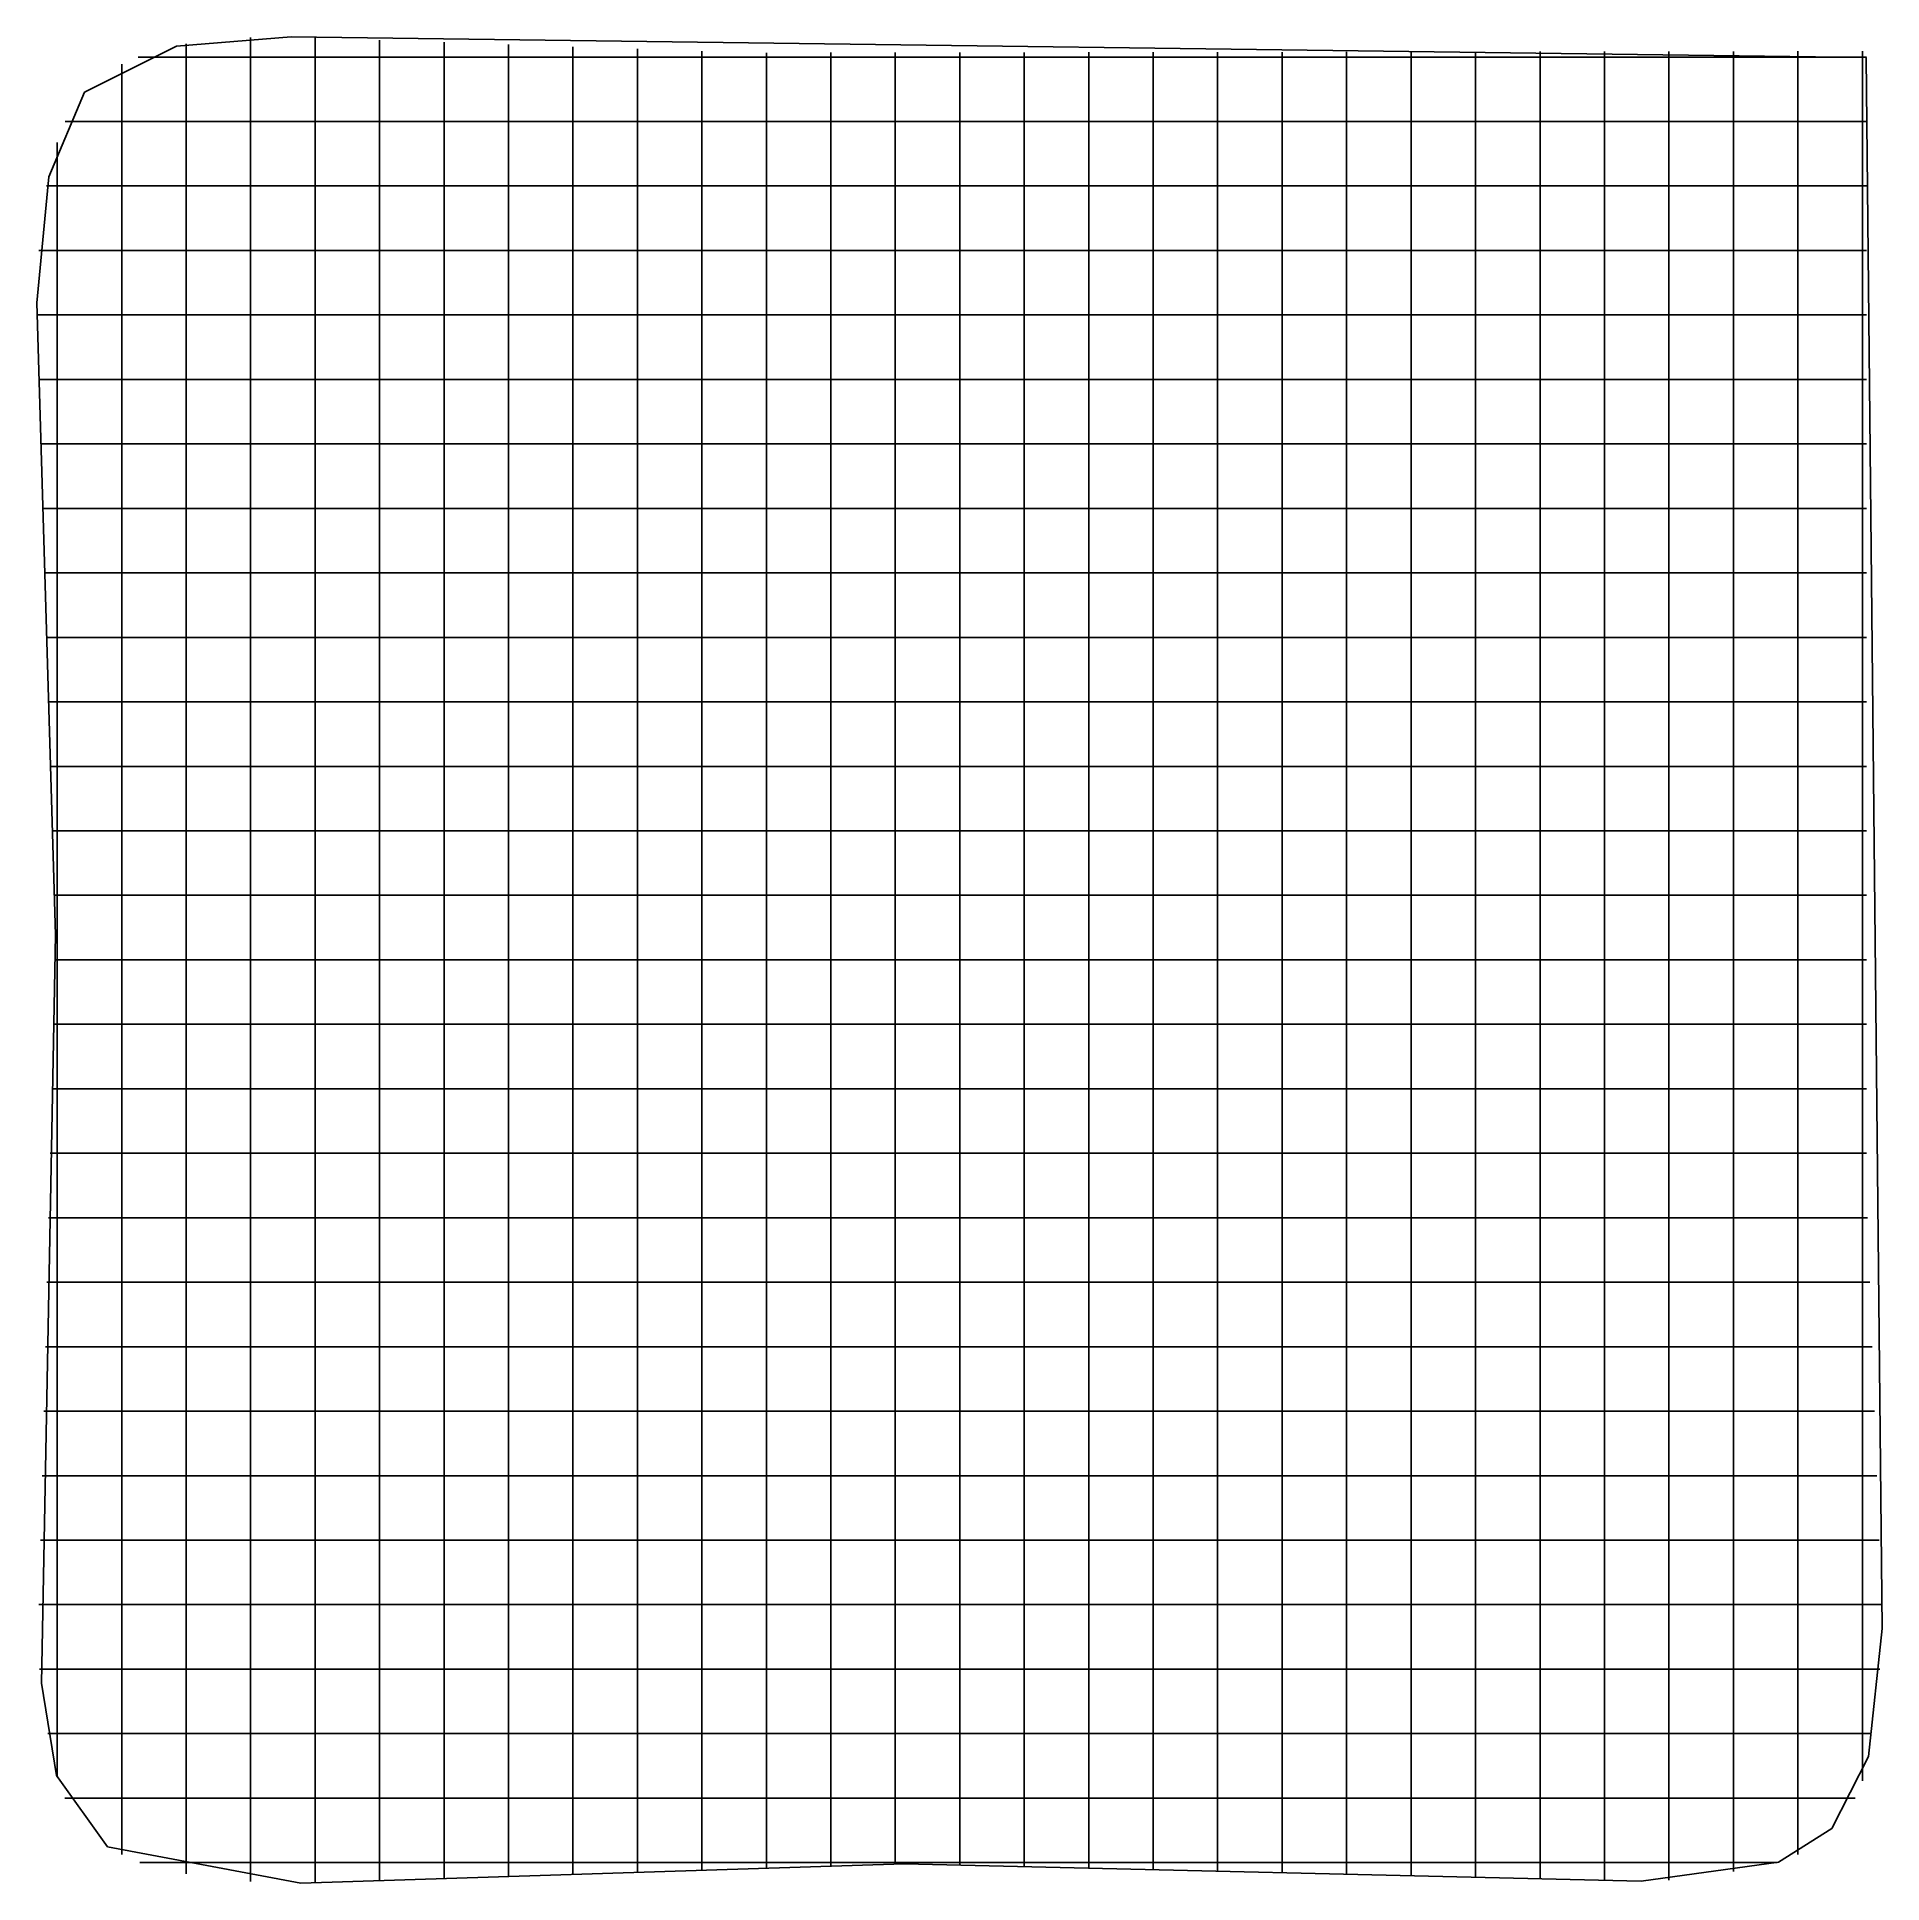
# Model space of a CAD drawing. Extents: x 0.4 to 14.7, y 0.4 to 14.7.
import ezdxf

# ---------------------------------------------------------------- set-up
doc = ezdxf.new("R2010")
doc.units = 0

msp = doc.modelspace()

# ---------------------------------------------------------------- linework, layer by layer
for p, q in [((2.406797, 14.748027), (1.5186, 14.675391)), ((2.406797, 14.748027), (1.5186, 14.675391)), ((14.62298, 14.587235), (2.406797, 14.748027)), ((14.62298, 14.587235), (2.406797, 14.748027)), ((1.5186, 14.675391), (0.804001, 14.320918)), ((1.5186, 14.675391), (0.804001, 14.320918)), ((1.592849, 14.466613), (1.592849, 14.695)), ((2.092849, 14.743), (2.092849, 14.743761)), ((2.092849, 14.514613), (2.092849, 14.743)), ((2.592849, 14.513613), (2.592849, 14.742)), ((3.092849, 14.495613), (3.092849, 14.724)), ((3.592849, 14.478613), (3.592849, 14.707)), ((4.092849, 14.689239), (4.092849, 14.69)), ((4.092849, 14.460852), (4.092849, 14.689239)), ((4.592849, 14.443613), (4.592849, 14.672)), ((5.092849, 14.426613), (5.092849, 14.655)), ((5.592849, 14.408613), (5.592849, 14.637)), ((6.092849, 14.396613), (6.092849, 14.625)), ((6.592849, 14.397613), (6.592849, 14.626)), ((7.092849, 14.398613), (7.092849, 14.627)), ((7.592849, 14.399613), (7.592849, 14.628)), ((8.092849, 14.399613), (8.092849, 14.628)), ((8.592849, 14.400613), (8.592849, 14.629)), ((9.092849, 14.401613), (9.092849, 14.63)), ((9.592849, 14.401613), (9.592849, 14.63)), ((10.092849, 14.402613), (10.092849, 14.631)), ((10.592849, 14.403613), (10.592849, 14.632)), ((11.092849, 14.404613), (11.092849, 14.633)), ((11.592849, 14.404613), (11.592849, 14.633)), ((12.092849, 14.405613), (12.092849, 14.634)), ((12.592849, 14.406613), (12.592849, 14.635)), ((13.092849, 14.635239), (13.092849, 14.636)), ((13.092849, 14.407613), (13.092849, 14.635239)), ((13.592849, 14.407613), (13.592849, 14.636)), ((14.092849, 14.408613), (14.092849, 14.637)), ((14.592849, 14.409613), (14.592849, 14.638)), ((1.092849, 14.536239), (1.092849, 14.537)), ((1.092849, 14.307852), (1.092849, 14.536239)), ((1.221, 14.592238), (1.449387, 14.592238)), ((1.221, 14.592238), (1.449387, 14.592238)), ((1.449387, 14.592238), (1.569935, 14.592238)), ((1.569935, 14.592238), (1.641548, 14.592238)), ((1.592849, 14.158439), (1.592849, 14.466613)), ((1.641548, 14.592238), (2.783484, 14.592238)), ((2.092849, 14.181135), (2.092849, 14.514613)), ((2.592849, 14.178226), (2.592849, 14.513613)), ((2.783484, 14.592238), (3.141548, 14.592238)), ((3.092849, 14.168342), (3.092849, 14.495613)), ((3.141548, 14.592238), (3.369935, 14.592238)), ((3.369935, 14.592238), (3.441548, 14.592238)), ((3.441548, 14.592238), (4.583484, 14.592238)), ((3.592849, 14.159219), (3.592849, 14.478613)), ((4.092849, 14.149097), (4.092849, 14.460852)), ((4.583484, 14.592238), (4.941548, 14.592238)), ((4.941548, 14.592238), (5.169935, 14.592238)), ((5.169935, 14.592238), (5.241548, 14.592238)), ((5.241548, 14.592238), (5.887123, 14.592238)), ((5.887123, 14.592238), (6.11551, 14.592238)), ((6.11551, 14.592238), (6.473574, 14.592238)), ((6.473574, 14.592238), (7.61551, 14.592238)), ((7.61551, 14.592238), (7.687123, 14.592238)), ((7.687123, 14.592238), (7.91551, 14.592238)), ((7.91551, 14.592238), (8.273574, 14.592238)), ((8.273574, 14.592238), (9.41551, 14.592238)), ((9.41551, 14.592238), (9.487123, 14.592238)), ((9.487123, 14.592238), (9.71551, 14.592238)), ((9.71551, 14.592238), (10.073574, 14.592238)), ((10.073574, 14.592238), (11.21551, 14.592238)), ((11.21551, 14.592238), (11.287123, 14.592238)), ((11.287123, 14.592238), (11.51551, 14.592238)), ((11.51551, 14.592238), (11.873574, 14.592238)), ((11.873574, 14.592238), (13.01551, 14.592238)), ((13.01551, 14.592238), (13.087123, 14.592238)), ((13.087123, 14.592238), (13.31551, 14.592238)), ((13.31551, 14.592238), (13.673574, 14.592238)), ((13.673574, 14.592238), (14.554387, 14.592238)), ((14.554387, 14.592238), (14.626, 14.592238)), ((14.745883, 2.406289), (14.62298, 14.587235)), ((14.745883, 2.406289), (14.62298, 14.587235)), ((0.804001, 14.320918), (0.527302, 13.662703)), ((0.804001, 14.320918), (0.527302, 13.662703)), ((4.592849, 14.139974), (4.592849, 14.443613)), ((5.092849, 14.130852), (5.092849, 14.426613)), ((5.592849, 14.120968), (5.592849, 14.408613)), ((6.092849, 14.115652), (6.092849, 14.396613)), ((6.592849, 14.119994), (6.592849, 14.397613)), ((7.092849, 14.124574), (7.092849, 14.398613)), ((7.592849, 14.124381), (7.592849, 14.399613)), ((8.092849, 14.121516), (8.092849, 14.399613)), ((8.592849, 14.119413), (8.592849, 14.400613)), ((9.092849, 14.11731), (9.092849, 14.401613)), ((9.592849, 14.114445), (9.592849, 14.401613)), ((10.092849, 14.112342), (10.092849, 14.402613)), ((10.592849, 14.110239), (10.592849, 14.403613)), ((11.092849, 14.108135), (11.092849, 14.404613)), ((11.592849, 14.105271), (11.592849, 14.404613)), ((12.092849, 14.103168), (12.092849, 14.405613)), ((12.592849, 14.101065), (12.592849, 14.406613)), ((13.092849, 14.101826), (13.092849, 14.407613)), ((13.592849, 14.118058), (13.592849, 14.407613)), ((14.092849, 14.15009), (14.092849, 14.408613)), ((14.592849, 14.287394), (14.592849, 14.409613)), ((1.092849, 14.0732), (1.092849, 14.307852)), ((2.092849, 13.0392), (2.092849, 14.181135)), ((2.592849, 13.035529), (2.592849, 14.178226)), ((14.592849, 14.216019), (14.592849, 14.287394)), ((14.592849, 13.074084), (14.592849, 14.216019)), ((0.654, 14.092238), (0.882387, 14.092238)), ((0.654, 14.092238), (0.882387, 14.092238)), ((0.882387, 14.092238), (1.138284, 14.092238)), ((1.092849, 12.931265), (1.092849, 14.0732)), ((1.138284, 14.092238), (2.280219, 14.092238)), ((1.592849, 13.016503), (1.592849, 14.158439)), ((2.280219, 14.092238), (2.351832, 14.092238)), ((2.351832, 14.092238), (2.580219, 14.092238)), ((2.580219, 14.092238), (2.938284, 14.092238)), ((2.938284, 14.092238), (4.080219, 14.092238)), ((3.092849, 13.026406), (3.092849, 14.168342)), ((3.592849, 13.017284), (3.592849, 14.159219)), ((4.080219, 14.092238), (4.151832, 14.092238)), ((4.092849, 13.007161), (4.092849, 14.149097)), ((4.151832, 14.092238), (4.380219, 14.092238)), ((4.380219, 14.092238), (4.738284, 14.092238)), ((4.592849, 12.998039), (4.592849, 14.139974)), ((4.738284, 14.092238), (5.880219, 14.092238)), ((5.092849, 12.988916), (5.092849, 14.130852)), ((5.592849, 12.979032), (5.592849, 14.120968)), ((5.880219, 14.092238), (5.951832, 14.092238)), ((5.951832, 14.092238), (6.180219, 14.092238)), ((6.092849, 12.973716), (6.092849, 14.115652)), ((6.180219, 14.092238), (6.538284, 14.092238)), ((6.538284, 14.092238), (7.680219, 14.092238)), ((6.592849, 12.978058), (6.592849, 14.119994)), ((7.092849, 12.982639), (7.092849, 14.124574)), ((7.592849, 12.981684), (7.592849, 14.124381)), ((7.680219, 14.092238), (7.751832, 14.092238)), ((7.751832, 14.092238), (7.980219, 14.092238)), ((7.980219, 14.092238), (8.338284, 14.092238)), ((8.092849, 12.979581), (8.092849, 14.121516)), ((8.338284, 14.092238), (9.480219, 14.092238)), ((8.592849, 12.977477), (8.592849, 14.119413)), ((9.092849, 12.975374), (9.092849, 14.11731)), ((9.480219, 14.092238), (9.551832, 14.092238)), ((9.551832, 14.092238), (9.780219, 14.092238)), ((9.592849, 12.97251), (9.592849, 14.114445)), ((9.780219, 14.092238), (10.138284, 14.092238)), ((10.092849, 12.970406), (10.092849, 14.112342)), ((10.138284, 14.092238), (11.280219, 14.092238)), ((10.592849, 12.968303), (10.592849, 14.110239)), ((11.092849, 12.965439), (11.092849, 14.108135)), ((11.280219, 14.092238), (11.351832, 14.092238)), ((11.351832, 14.092238), (11.580219, 14.092238)), ((11.580219, 14.092238), (11.938284, 14.092238)), ((11.592849, 12.963335), (11.592849, 14.105271)), ((11.938284, 14.092238), (13.080219, 14.092238)), ((12.092849, 12.961232), (12.092849, 14.103168)), ((12.592849, 12.959129), (12.592849, 14.101065)), ((13.080219, 14.092238), (13.151832, 14.092238)), ((13.092849, 12.959129), (13.092849, 14.101826)), ((13.151832, 14.092238), (13.380219, 14.092238)), ((13.380219, 14.092238), (13.738284, 14.092238)), ((13.592849, 12.976123), (13.592849, 14.118058)), ((13.738284, 14.092238), (14.554387, 14.092238)), ((14.092849, 13.008155), (14.092849, 14.15009)), ((14.554387, 14.092238), (14.626, 14.092238)), ((0.592849, 13.911103), (0.592849, 13.929)), ((0.592849, 13.682692), (0.592849, 13.911103)), ((0.527302, 13.662703), (0.435364, 12.685672)), ((0.527302, 13.662703), (0.435364, 12.685672)), ((0.592849, 13.324645), (0.592849, 13.682692)), ((0.511, 13.592238), (0.739387, 13.592238)), ((0.511, 13.592238), (0.739387, 13.592238)), ((0.739387, 13.592238), (1.029419, 13.592238)), ((1.029419, 13.592238), (2.171355, 13.592238)), ((2.171355, 13.592238), (2.242968, 13.592238)), ((2.242968, 13.592238), (2.471355, 13.592238)), ((2.471355, 13.592238), (2.829419, 13.592238)), ((2.829419, 13.592238), (3.971355, 13.592238)), ((3.971355, 13.592238), (4.042968, 13.592238)), ((4.042968, 13.592238), (4.271355, 13.592238)), ((4.271355, 13.592238), (4.629419, 13.592238)), ((4.629419, 13.592238), (5.771355, 13.592238)), ((5.771355, 13.592238), (5.842968, 13.592238)), ((5.842968, 13.592238), (6.071355, 13.592238)), ((6.071355, 13.592238), (6.429419, 13.592238)), ((6.429419, 13.592238), (7.571355, 13.592238)), ((7.571355, 13.592238), (7.642968, 13.592238)), ((7.642968, 13.592238), (7.871355, 13.592238)), ((7.871355, 13.592238), (8.229419, 13.592238)), ((8.229419, 13.592238), (9.371355, 13.592238)), ((9.371355, 13.592238), (9.442968, 13.592238)), ((9.442968, 13.592238), (9.671355, 13.592238)), ((9.671355, 13.592238), (10.029419, 13.592238)), ((10.029419, 13.592238), (11.171355, 13.592238)), ((11.171355, 13.592238), (11.242968, 13.592238)), ((11.242968, 13.592238), (11.471355, 13.592238)), ((11.471355, 13.592238), (11.829419, 13.592238)), ((11.829419, 13.592238), (12.971355, 13.592238)), ((12.971355, 13.592238), (13.042968, 13.592238)), ((13.042968, 13.592238), (13.271355, 13.592238)), ((13.271355, 13.592238), (13.629419, 13.592238)), ((13.629419, 13.592238), (14.554387, 13.592238)), ((14.554387, 13.592238), (14.626, 13.592238)), ((0.592849, 12.18271), (0.592849, 13.324645)), ((0.451, 13.092238), (0.679387, 13.092238)), ((0.451, 13.092238), (0.679387, 13.092238)), ((0.679387, 13.092238), (0.983742, 13.092238)), ((0.983742, 13.092238), (2.125677, 13.092238)), ((2.092849, 12.967826), (2.092849, 13.0392)), ((2.125677, 13.092238), (2.19729, 13.092238)), ((2.19729, 13.092238), (2.425677, 13.092238)), ((2.425677, 13.092238), (2.783742, 13.092238)), ((2.592849, 12.963916), (2.592849, 13.035529)), ((2.783742, 13.092238), (3.925677, 13.092238)), ((3.092849, 12.954794), (3.092849, 13.026406)), ((3.925677, 13.092238), (3.99729, 13.092238)), ((3.99729, 13.092238), (4.225677, 13.092238)), ((4.225677, 13.092238), (4.583742, 13.092238)), ((4.583742, 13.092238), (5.725677, 13.092238)), ((5.725677, 13.092238), (5.79729, 13.092238)), ((5.79729, 13.092238), (6.025677, 13.092238)), ((6.025677, 13.092238), (6.383742, 13.092238)), ((6.383742, 13.092238), (7.525677, 13.092238)), ((7.525677, 13.092238), (7.59729, 13.092238)), ((7.59729, 13.092238), (7.825677, 13.092238)), ((7.825677, 13.092238), (8.183742, 13.092238)), ((8.183742, 13.092238), (9.325677, 13.092238)), ((9.325677, 13.092238), (9.39729, 13.092238)), ((9.39729, 13.092238), (9.625677, 13.092238)), ((9.625677, 13.092238), (9.983742, 13.092238)), ((9.983742, 13.092238), (11.125677, 13.092238)), ((11.125677, 13.092238), (11.19729, 13.092238)), ((11.19729, 13.092238), (11.425677, 13.092238)), ((11.425677, 13.092238), (11.783742, 13.092238)), ((11.783742, 13.092238), (12.925677, 13.092238)), ((12.925677, 13.092238), (12.99729, 13.092238)), ((12.99729, 13.092238), (13.225677, 13.092238)), ((13.225677, 13.092238), (13.583742, 13.092238)), ((13.583742, 13.092238), (14.554387, 13.092238)), ((14.554387, 13.092238), (14.626, 13.092238)), ((14.592849, 12.715781), (14.592849, 13.074084)), ((1.092849, 12.859652), (1.092849, 12.931265)), ((1.592849, 12.94489), (1.592849, 13.016503)), ((1.592849, 12.716503), (1.592849, 12.94489)), ((2.092849, 12.739439), (2.092849, 12.967826)), ((2.592849, 12.73629), (2.592849, 12.963916)), ((3.092849, 12.726406), (3.092849, 12.954794)), ((3.592849, 12.945671), (3.592849, 13.017284)), ((3.592849, 12.717284), (3.592849, 12.945671)), ((4.092849, 12.935787), (4.092849, 13.007161)), ((4.092849, 12.7074), (4.092849, 12.935787)), ((4.592849, 12.926426), (4.592849, 12.998039)), ((4.592849, 12.698039), (4.592849, 12.926426)), ((5.092849, 12.917303), (5.092849, 12.988916)), ((5.092849, 12.688916), (5.092849, 12.917303)), ((5.592849, 12.907419), (5.592849, 12.979032)), ((5.592849, 12.679032), (5.592849, 12.907419)), ((6.092849, 12.902103), (6.092849, 12.973716)), ((6.092849, 12.673716), (6.092849, 12.902103)), ((6.592849, 12.906684), (6.592849, 12.978058)), ((6.592849, 12.678297), (6.592849, 12.906684)), ((7.092849, 12.911026), (7.092849, 12.982639)), ((7.092849, 12.682639), (7.092849, 12.911026)), ((7.592849, 12.910071), (7.592849, 12.981684)), ((7.592849, 12.682445), (7.592849, 12.910071)), ((8.092849, 12.907968), (8.092849, 12.979581)), ((8.092849, 12.679581), (8.092849, 12.907968)), ((8.592849, 12.905865), (8.592849, 12.977477)), ((8.592849, 12.677477), (8.592849, 12.905865)), ((9.092849, 12.903761), (9.092849, 12.975374)), ((9.092849, 12.675374), (9.092849, 12.903761)), ((9.592849, 12.900897), (9.592849, 12.97251)), ((9.592849, 12.67251), (9.592849, 12.900897)), ((10.092849, 12.898794), (10.092849, 12.970406)), ((10.092849, 12.670406), (10.092849, 12.898794)), ((10.592849, 12.89669), (10.592849, 12.968303)), ((10.592849, 12.668303), (10.592849, 12.89669)), ((11.092849, 12.893826), (11.092849, 12.965439)), ((11.092849, 12.6662), (11.092849, 12.893826)), ((11.592849, 12.891723), (11.592849, 12.963335)), ((11.592849, 12.663335), (11.592849, 12.891723)), ((12.092849, 12.889619), (12.092849, 12.961232)), ((12.092849, 12.661232), (12.092849, 12.889619)), ((12.592849, 12.887516), (12.592849, 12.959129)), ((12.592849, 12.659129), (12.592849, 12.887516)), ((13.092849, 12.887516), (13.092849, 12.959129)), ((13.092849, 12.65989), (13.092849, 12.887516)), ((13.592849, 12.90451), (13.592849, 12.976123)), ((13.592849, 12.676123), (13.592849, 12.90451)), ((14.092849, 12.936542), (14.092849, 13.008155)), ((14.092849, 12.708155), (14.092849, 12.936542)), ((1.092849, 12.631265), (1.092849, 12.859652)), ((0.435364, 12.685672), (0.579037, 7.787009)), ((0.435364, 12.685672), (0.579037, 7.787009)), ((1.092849, 12.2732), (1.092849, 12.631265)), ((1.592849, 12.358439), (1.592849, 12.716503)), ((2.092849, 12.381135), (2.092849, 12.739439)), ((2.592849, 12.378226), (2.592849, 12.73629)), ((3.092849, 12.368342), (3.092849, 12.726406)), ((3.592849, 12.359219), (3.592849, 12.717284)), ((4.092849, 12.349097), (4.092849, 12.7074)), ((4.592849, 12.339974), (4.592849, 12.698039)), ((5.092849, 12.330852), (5.092849, 12.688916)), ((5.592849, 12.320968), (5.592849, 12.679032)), ((6.092849, 12.315652), (6.092849, 12.673716)), ((6.592849, 12.319994), (6.592849, 12.678297)), ((7.092849, 12.324574), (7.092849, 12.682639)), ((7.592849, 12.324381), (7.592849, 12.682445)), ((8.092849, 12.321516), (8.092849, 12.679581)), ((8.592849, 12.319413), (8.592849, 12.677477)), ((9.092849, 12.31731), (9.092849, 12.675374)), ((9.592849, 12.314445), (9.592849, 12.67251)), ((10.092849, 12.312342), (10.092849, 12.670406)), ((10.592849, 12.310239), (10.592849, 12.668303)), ((11.092849, 12.308135), (11.092849, 12.6662)), ((11.592849, 12.305271), (11.592849, 12.663335)), ((12.092849, 12.303168), (12.092849, 12.661232)), ((12.592849, 12.301065), (12.592849, 12.659129)), ((13.092849, 12.301826), (13.092849, 12.65989)), ((13.592849, 12.318058), (13.592849, 12.676123)), ((14.092849, 12.35009), (14.092849, 12.708155)), ((14.592849, 12.487394), (14.592849, 12.715781)), ((0.438, 12.592238), (0.666387, 12.592238)), ((0.438, 12.592238), (0.666387, 12.592238)), ((0.666387, 12.592238), (0.973845, 12.592238)), ((0.973845, 12.592238), (2.115781, 12.592238)), ((2.115781, 12.592238), (2.187394, 12.592238)), ((2.187394, 12.592238), (2.415781, 12.592238)), ((2.415781, 12.592238), (2.773845, 12.592238)), ((2.773845, 12.592238), (3.915781, 12.592238)), ((3.915781, 12.592238), (3.987394, 12.592238)), ((3.987394, 12.592238), (4.215781, 12.592238)), ((4.215781, 12.592238), (4.573845, 12.592238)), ((4.573845, 12.592238), (5.715781, 12.592238)), ((5.715781, 12.592238), (5.787394, 12.592238)), ((5.787394, 12.592238), (6.015781, 12.592238)), ((6.015781, 12.592238), (6.373845, 12.592238)), ((6.373845, 12.592238), (7.515781, 12.592238)), ((7.515781, 12.592238), (7.587394, 12.592238)), ((7.587394, 12.592238), (7.815781, 12.592238)), ((7.815781, 12.592238), (8.173845, 12.592238)), ((8.173845, 12.592238), (9.315781, 12.592238)), ((9.315781, 12.592238), (9.387394, 12.592238)), ((9.387394, 12.592238), (9.615781, 12.592238)), ((9.615781, 12.592238), (9.973845, 12.592238)), ((9.973845, 12.592238), (11.115781, 12.592238)), ((11.115781, 12.592238), (11.187394, 12.592238)), ((11.187394, 12.592238), (11.415781, 12.592238)), ((11.415781, 12.592238), (11.773845, 12.592238)), ((11.773845, 12.592238), (12.915781, 12.592238)), ((12.915781, 12.592238), (12.987394, 12.592238)), ((12.987394, 12.592238), (13.215781, 12.592238)), ((13.215781, 12.592238), (13.573845, 12.592238)), ((13.573845, 12.592238), (14.554387, 12.592238)), ((14.554387, 12.592238), (14.626, 12.592238)), ((14.592849, 12.416019), (14.592849, 12.487394)), ((1.592849, 11.216503), (1.592849, 12.358439)), ((2.092849, 11.2392), (2.092849, 12.381135)), ((2.592849, 11.235529), (2.592849, 12.378226)), ((3.092849, 11.226406), (3.092849, 12.368342)), ((3.592849, 11.217284), (3.592849, 12.359219)), ((4.092849, 11.207161), (4.092849, 12.349097)), ((4.592849, 11.198039), (4.592849, 12.339974)), ((5.092849, 11.188916), (5.092849, 12.330852)), ((5.592849, 11.179032), (5.592849, 12.320968)), ((6.092849, 11.173716), (6.092849, 12.315652)), ((6.592849, 11.178058), (6.592849, 12.319994)), ((7.092849, 11.182639), (7.092849, 12.324574)), ((7.592849, 11.181684), (7.592849, 12.324381)), ((8.092849, 11.179581), (8.092849, 12.321516)), ((8.592849, 11.177477), (8.592849, 12.319413)), ((9.092849, 11.175374), (9.092849, 12.31731)), ((9.592849, 11.17251), (9.592849, 12.314445)), ((10.092849, 11.170406), (10.092849, 12.312342)), ((13.592849, 11.176123), (13.592849, 12.318058)), ((14.092849, 11.208155), (14.092849, 12.35009)), ((14.592849, 11.274084), (14.592849, 12.416019)), ((0.592849, 12.111097), (0.592849, 12.18271)), ((1.092849, 11.131265), (1.092849, 12.2732)), ((10.592849, 11.168303), (10.592849, 12.310239)), ((11.092849, 11.165439), (11.092849, 12.308135)), ((11.592849, 11.163335), (11.592849, 12.305271)), ((12.092849, 11.161232), (12.092849, 12.303168)), ((12.592849, 11.159129), (12.592849, 12.301065)), ((13.092849, 11.159129), (13.092849, 12.301826)), ((0.453, 12.092238), (0.681387, 12.092238)), ((0.453, 12.092238), (0.681387, 12.092238)), ((0.592849, 11.88271), (0.592849, 12.111097)), ((0.681387, 12.092238), (0.985265, 12.092238)), ((0.985265, 12.092238), (2.1272, 12.092238)), ((2.1272, 12.092238), (2.198813, 12.092238)), ((2.198813, 12.092238), (2.4272, 12.092238)), ((2.4272, 12.092238), (2.785265, 12.092238)), ((2.785265, 12.092238), (3.9272, 12.092238)), ((3.9272, 12.092238), (3.998813, 12.092238)), ((3.998813, 12.092238), (4.2272, 12.092238)), ((4.2272, 12.092238), (4.585265, 12.092238)), ((4.585265, 12.092238), (5.7272, 12.092238)), ((5.7272, 12.092238), (5.798813, 12.092238)), ((5.798813, 12.092238), (6.0272, 12.092238)), ((6.0272, 12.092238), (6.385265, 12.092238)), ((6.385265, 12.092238), (7.5272, 12.092238)), ((7.5272, 12.092238), (7.598813, 12.092238)), ((7.598813, 12.092238), (7.8272, 12.092238)), ((7.8272, 12.092238), (8.185265, 12.092238)), ((8.185265, 12.092238), (9.3272, 12.092238)), ((9.3272, 12.092238), (9.398813, 12.092238)), ((9.398813, 12.092238), (9.6272, 12.092238)), ((9.6272, 12.092238), (9.985265, 12.092238)), ((9.985265, 12.092238), (11.1272, 12.092238)), ((11.1272, 12.092238), (11.198813, 12.092238)), ((11.198813, 12.092238), (11.4272, 12.092238)), ((11.4272, 12.092238), (11.785265, 12.092238)), ((11.785265, 12.092238), (12.9272, 12.092238)), ((12.9272, 12.092238), (12.998813, 12.092238)), ((12.998813, 12.092238), (13.2272, 12.092238)), ((13.2272, 12.092238), (13.585265, 12.092238)), ((13.585265, 12.092238), (14.554387, 12.092238)), ((14.554387, 12.092238), (14.626, 12.092238)), ((0.592849, 11.524645), (0.592849, 11.88271)), ((0.468, 11.592238), (0.696387, 11.592238)), ((0.468, 11.592238), (0.696387, 11.592238)), ((0.592849, 10.38271), (0.592849, 11.524645)), ((0.696387, 11.592238), (0.996684, 11.592238)), ((0.996684, 11.592238), (2.138619, 11.592238)), ((2.138619, 11.592238), (2.210232, 11.592238)), ((2.210232, 11.592238), (2.438619, 11.592238)), ((2.438619, 11.592238), (2.796684, 11.592238)), ((2.796684, 11.592238), (3.938619, 11.592238)), ((3.938619, 11.592238), (4.010232, 11.592238)), ((4.010232, 11.592238), (4.238619, 11.592238)), ((4.238619, 11.592238), (4.596684, 11.592238)), ((4.596684, 11.592238), (5.738619, 11.592238)), ((5.738619, 11.592238), (5.810232, 11.592238)), ((5.810232, 11.592238), (6.038619, 11.592238)), ((6.038619, 11.592238), (6.396684, 11.592238)), ((6.396684, 11.592238), (7.538619, 11.592238)), ((7.538619, 11.592238), (7.610232, 11.592238)), ((7.610232, 11.592238), (7.838619, 11.592238)), ((7.838619, 11.592238), (8.196684, 11.592238)), ((8.196684, 11.592238), (9.338619, 11.592238)), ((9.338619, 11.592238), (9.410232, 11.592238)), ((9.410232, 11.592238), (9.638619, 11.592238)), ((9.638619, 11.592238), (9.996684, 11.592238)), ((9.996684, 11.592238), (11.138619, 11.592238)), ((11.138619, 11.592238), (11.210232, 11.592238)), ((11.210232, 11.592238), (11.438619, 11.592238)), ((11.438619, 11.592238), (11.796684, 11.592238)), ((11.796684, 11.592238), (12.938619, 11.592238)), ((12.938619, 11.592238), (13.010232, 11.592238)), ((13.010232, 11.592238), (13.238619, 11.592238)), ((13.238619, 11.592238), (13.596684, 11.592238)), ((13.596684, 11.592238), (14.554387, 11.592238)), ((14.554387, 11.592238), (14.626, 11.592238)), ((1.592849, 11.14489), (1.592849, 11.216503)), ((2.092849, 11.167826), (2.092849, 11.2392)), ((2.092849, 10.939439), (2.092849, 11.167826)), ((2.592849, 11.163916), (2.592849, 11.235529)), ((3.092849, 11.154794), (3.092849, 11.226406)), ((3.592849, 11.145671), (3.592849, 11.217284)), ((4.092849, 11.135787), (4.092849, 11.207161)), ((4.592849, 11.126426), (4.592849, 11.198039)), ((5.092849, 11.117303), (5.092849, 11.188916)), ((5.592849, 11.107419), (5.592849, 11.179032)), ((6.092849, 11.102103), (6.092849, 11.173716)), ((6.592849, 11.106684), (6.592849, 11.178058)), ((7.092849, 11.111026), (7.092849, 11.182639)), ((7.592849, 11.110071), (7.592849, 11.181684)), ((8.092849, 11.107968), (8.092849, 11.179581)), ((8.592849, 11.105865), (8.592849, 11.177477)), ((9.092849, 11.103761), (9.092849, 11.175374)), ((9.592849, 11.100897), (9.592849, 11.17251)), ((10.092849, 11.098794), (10.092849, 11.170406)), ((10.592849, 11.09669), (10.592849, 11.168303)), ((11.092849, 11.093826), (11.092849, 11.165439)), ((13.592849, 11.10451), (13.592849, 11.176123)), ((14.092849, 11.136542), (14.092849, 11.208155)), ((14.592849, 10.915781), (14.592849, 11.274084)), ((0.484, 11.092238), (0.712387, 11.092238)), ((0.484, 11.092238), (0.712387, 11.092238)), ((0.712387, 11.092238), (1.008865, 11.092238)), ((1.008865, 11.092238), (2.1508, 11.092238)), ((1.092849, 11.059652), (1.092849, 11.131265)), ((1.092849, 10.831265), (1.092849, 11.059652)), ((1.592849, 10.916503), (1.592849, 11.14489)), ((2.1508, 11.092238), (2.222413, 11.092238)), ((2.222413, 11.092238), (2.4508, 11.092238)), ((2.4508, 11.092238), (2.808865, 11.092238)), ((2.592849, 10.93629), (2.592849, 11.163916)), ((2.808865, 11.092238), (3.9508, 11.092238)), ((3.092849, 10.926406), (3.092849, 11.154794)), ((3.592849, 10.917284), (3.592849, 11.145671)), ((3.9508, 11.092238), (4.022413, 11.092238)), ((4.022413, 11.092238), (4.2508, 11.092238)), ((4.092849, 10.9074), (4.092849, 11.135787)), ((4.2508, 11.092238), (4.608865, 11.092238)), ((4.592849, 10.898039), (4.592849, 11.126426)), ((4.608865, 11.092238), (5.7508, 11.092238)), ((5.092849, 10.888916), (5.092849, 11.117303)), ((5.592849, 10.879032), (5.592849, 11.107419)), ((5.7508, 11.092238), (5.822413, 11.092238)), ((5.822413, 11.092238), (6.0508, 11.092238)), ((6.0508, 11.092238), (6.408865, 11.092238)), ((6.092849, 10.873716), (6.092849, 11.102103)), ((6.408865, 11.092238), (7.5508, 11.092238)), ((6.592849, 10.878297), (6.592849, 11.106684)), ((7.092849, 10.882639), (7.092849, 11.111026)), ((7.5508, 11.092238), (7.622413, 11.092238)), ((7.592849, 10.882445), (7.592849, 11.110071)), ((7.622413, 11.092238), (7.8508, 11.092238)), ((7.8508, 11.092238), (8.208865, 11.092238)), ((8.092849, 10.879581), (8.092849, 11.107968)), ((8.208865, 11.092238), (9.3508, 11.092238)), ((8.592849, 10.877477), (8.592849, 11.105865)), ((9.092849, 10.875374), (9.092849, 11.103761)), ((9.3508, 11.092238), (9.422413, 11.092238)), ((9.422413, 11.092238), (9.6508, 11.092238)), ((9.592849, 10.87251), (9.592849, 11.100897)), ((9.6508, 11.092238), (10.008865, 11.092238)), ((10.008865, 11.092238), (11.1508, 11.092238)), ((10.092849, 10.870406), (10.092849, 11.098794)), ((10.592849, 10.868303), (10.592849, 11.09669)), ((11.092849, 10.8662), (11.092849, 11.093826)), ((11.1508, 11.092238), (11.222413, 11.092238)), ((11.222413, 11.092238), (11.4508, 11.092238)), ((11.4508, 11.092238), (11.808865, 11.092238)), ((11.592849, 11.091723), (11.592849, 11.163335)), ((11.592849, 10.863335), (11.592849, 11.091723)), ((11.808865, 11.092238), (12.9508, 11.092238)), ((12.092849, 11.089619), (12.092849, 11.161232)), ((12.092849, 10.861232), (12.092849, 11.089619)), ((12.592849, 11.087516), (12.592849, 11.159129)), ((12.592849, 10.859129), (12.592849, 11.087516)), ((12.9508, 11.092238), (13.022413, 11.092238)), ((13.022413, 11.092238), (13.2508, 11.092238)), ((13.092849, 11.087516), (13.092849, 11.159129)), ((13.092849, 10.85989), (13.092849, 11.087516)), ((13.2508, 11.092238), (13.608865, 11.092238)), ((13.592849, 10.876123), (13.592849, 11.10451)), ((13.608865, 11.092238), (14.554387, 11.092238)), ((14.092849, 10.908155), (14.092849, 11.136542)), ((14.554387, 11.092238), (14.626, 11.092238)), ((1.592849, 10.558439), (1.592849, 10.916503)), ((2.092849, 10.581135), (2.092849, 10.939439)), ((2.592849, 10.578226), (2.592849, 10.93629)), ((3.092849, 10.568342), (3.092849, 10.926406)), ((3.592849, 10.559219), (3.592849, 10.917284)), ((4.092849, 10.549097), (4.092849, 10.9074)), ((4.592849, 10.539974), (4.592849, 10.898039)), ((5.092849, 10.530852), (5.092849, 10.888916)), ((7.092849, 10.524574), (7.092849, 10.882639)), ((7.592849, 10.524381), (7.592849, 10.882445)), ((8.092849, 10.521516), (8.092849, 10.879581)), ((14.092849, 10.55009), (14.092849, 10.908155)), ((14.592849, 10.687394), (14.592849, 10.915781)), ((1.092849, 10.4732), (1.092849, 10.831265)), ((5.592849, 10.520968), (5.592849, 10.879032)), ((6.092849, 10.515652), (6.092849, 10.873716)), ((6.592849, 10.519994), (6.592849, 10.878297)), ((8.592849, 10.519413), (8.592849, 10.877477)), ((9.092849, 10.51731), (9.092849, 10.875374)), ((9.592849, 10.514445), (9.592849, 10.87251)), ((10.092849, 10.512342), (10.092849, 10.870406)), ((10.592849, 10.510239), (10.592849, 10.868303)), ((11.092849, 10.508135), (11.092849, 10.8662)), ((11.592849, 10.505271), (11.592849, 10.863335)), ((12.092849, 10.503168), (12.092849, 10.861232)), ((12.592849, 10.501065), (12.592849, 10.859129)), ((13.092849, 10.501826), (13.092849, 10.85989)), ((13.592849, 10.518058), (13.592849, 10.876123)), ((14.592849, 10.616019), (14.592849, 10.687394)), ((14.592849, 9.474084), (14.592849, 10.616019)), ((0.499, 10.592238), (0.727387, 10.592238)), ((0.499, 10.592238), (0.727387, 10.592238)), ((0.727387, 10.592238), (1.020284, 10.592238)), ((1.020284, 10.592238), (2.162219, 10.592238)), ((1.092849, 9.331265), (1.092849, 10.4732)), ((1.592849, 9.416503), (1.592849, 10.558439)), ((2.092849, 9.4392), (2.092849, 10.581135)), ((2.162219, 10.592238), (2.233832, 10.592238)), ((2.233832, 10.592238), (2.462219, 10.592238)), ((2.462219, 10.592238), (2.820284, 10.592238)), ((2.592849, 9.435529), (2.592849, 10.578226)), ((2.820284, 10.592238), (3.962219, 10.592238)), ((3.092849, 9.426406), (3.092849, 10.568342)), ((3.592849, 9.417284), (3.592849, 10.559219)), ((3.962219, 10.592238), (4.033832, 10.592238)), ((4.033832, 10.592238), (4.262219, 10.592238)), ((4.092849, 9.407161), (4.092849, 10.549097)), ((4.262219, 10.592238), (4.620284, 10.592238)), ((4.592849, 9.398039), (4.592849, 10.539974)), ((4.620284, 10.592238), (5.762219, 10.592238)), ((5.092849, 9.388916), (5.092849, 10.530852)), ((5.592849, 9.379032), (5.592849, 10.520968)), ((5.762219, 10.592238), (5.833832, 10.592238)), ((5.833832, 10.592238), (6.062219, 10.592238)), ((6.062219, 10.592238), (6.420284, 10.592238)), ((6.092849, 9.373716), (6.092849, 10.515652)), ((6.420284, 10.592238), (7.562219, 10.592238)), ((6.592849, 9.378058), (6.592849, 10.519994)), ((7.092849, 9.382639), (7.092849, 10.524574)), ((7.562219, 10.592238), (7.633832, 10.592238)), ((7.592849, 9.381684), (7.592849, 10.524381)), ((7.633832, 10.592238), (7.862219, 10.592238)), ((7.862219, 10.592238), (8.220284, 10.592238)), ((8.092849, 9.379581), (8.092849, 10.521516)), ((8.220284, 10.592238), (9.362219, 10.592238)), ((8.592849, 9.377477), (8.592849, 10.519413)), ((9.092849, 9.375374), (9.092849, 10.51731)), ((9.362219, 10.592238), (9.433832, 10.592238)), ((9.433832, 10.592238), (9.662219, 10.592238)), ((9.592849, 9.37251), (9.592849, 10.514445)), ((9.662219, 10.592238), (10.020284, 10.592238)), ((10.020284, 10.592238), (11.162219, 10.592238)), ((10.092849, 9.370406), (10.092849, 10.512342)), ((10.592849, 9.368303), (10.592849, 10.510239)), ((11.092849, 9.365439), (11.092849, 10.508135)), ((11.162219, 10.592238), (11.233832, 10.592238)), ((11.233832, 10.592238), (11.462219, 10.592238)), ((11.462219, 10.592238), (11.820284, 10.592238)), ((11.592849, 9.363335), (11.592849, 10.505271)), ((11.820284, 10.592238), (12.962219, 10.592238)), ((12.092849, 9.361232), (12.092849, 10.503168)), ((12.592849, 9.359129), (12.592849, 10.501065)), ((12.962219, 10.592238), (13.033832, 10.592238)), ((13.033832, 10.592238), (13.262219, 10.592238)), ((13.092849, 9.359129), (13.092849, 10.501826)), ((13.262219, 10.592238), (13.620284, 10.592238)), ((13.592849, 9.376123), (13.592849, 10.518058)), ((13.620284, 10.592238), (14.554387, 10.592238)), ((14.092849, 9.408155), (14.092849, 10.55009)), ((14.554387, 10.592238), (14.626, 10.592238)), ((0.592849, 10.311097), (0.592849, 10.38271)), ((0.592849, 10.08271), (0.592849, 10.311097)), ((0.514, 10.092238), (0.742387, 10.092238)), ((0.514, 10.092238), (0.742387, 10.092238)), ((0.592849, 9.724645), (0.592849, 10.08271)), ((0.742387, 10.092238), (1.031703, 10.092238)), ((1.031703, 10.092238), (2.173639, 10.092238)), ((2.173639, 10.092238), (2.245252, 10.092238)), ((2.245252, 10.092238), (2.473639, 10.092238)), ((2.473639, 10.092238), (2.831703, 10.092238)), ((2.831703, 10.092238), (3.973639, 10.092238)), ((3.973639, 10.092238), (4.045252, 10.092238)), ((4.045252, 10.092238), (4.273639, 10.092238)), ((4.273639, 10.092238), (4.631703, 10.092238)), ((4.631703, 10.092238), (5.773639, 10.092238)), ((5.773639, 10.092238), (5.845252, 10.092238)), ((5.845252, 10.092238), (6.073639, 10.092238)), ((6.073639, 10.092238), (6.431703, 10.092238)), ((6.431703, 10.092238), (7.573639, 10.092238)), ((7.573639, 10.092238), (7.645252, 10.092238)), ((7.645252, 10.092238), (7.873639, 10.092238)), ((7.873639, 10.092238), (8.231703, 10.092238)), ((8.231703, 10.092238), (9.373639, 10.092238)), ((9.373639, 10.092238), (9.445252, 10.092238)), ((9.445252, 10.092238), (9.673639, 10.092238)), ((9.673639, 10.092238), (10.031703, 10.092238)), ((10.031703, 10.092238), (11.173639, 10.092238)), ((11.173639, 10.092238), (11.245252, 10.092238)), ((11.245252, 10.092238), (11.473639, 10.092238)), ((11.473639, 10.092238), (11.831703, 10.092238)), ((11.831703, 10.092238), (12.973639, 10.092238)), ((12.973639, 10.092238), (13.045252, 10.092238)), ((13.045252, 10.092238), (13.273639, 10.092238)), ((13.273639, 10.092238), (13.631703, 10.092238)), ((13.631703, 10.092238), (14.554387, 10.092238)), ((14.554387, 10.092238), (14.626, 10.092238)), ((0.529, 9.592238), (0.757387, 9.592238)), ((0.529, 9.592238), (0.757387, 9.592238)), ((0.592849, 8.58271), (0.592849, 9.724645)), ((0.757387, 9.592238), (1.043123, 9.592238)), ((1.043123, 9.592238), (2.185819, 9.592238)), ((2.185819, 9.592238), (2.257432, 9.592238)), ((2.257432, 9.592238), (2.485058, 9.592238)), ((2.485058, 9.592238), (2.843123, 9.592238)), ((2.843123, 9.592238), (3.985819, 9.592238)), ((3.985819, 9.592238), (4.057432, 9.592238)), ((4.057432, 9.592238), (4.285058, 9.592238)), ((4.285058, 9.592238), (4.643123, 9.592238)), ((4.643123, 9.592238), (5.785819, 9.592238)), ((5.785819, 9.592238), (5.857432, 9.592238)), ((5.857432, 9.592238), (6.085058, 9.592238)), ((6.085058, 9.592238), (6.443123, 9.592238)), ((6.443123, 9.592238), (7.585819, 9.592238)), ((7.585819, 9.592238), (7.657432, 9.592238)), ((7.657432, 9.592238), (7.885058, 9.592238)), ((7.885058, 9.592238), (8.243123, 9.592238)), ((8.243123, 9.592238), (9.385819, 9.592238)), ((9.385819, 9.592238), (9.457432, 9.592238)), ((9.457432, 9.592238), (9.685058, 9.592238)), ((9.685058, 9.592238), (10.043123, 9.592238)), ((10.043123, 9.592238), (11.185819, 9.592238)), ((11.185819, 9.592238), (11.257432, 9.592238)), ((11.257432, 9.592238), (11.485058, 9.592238)), ((11.485058, 9.592238), (11.843123, 9.592238)), ((11.843123, 9.592238), (12.985819, 9.592238)), ((12.985819, 9.592238), (13.057432, 9.592238)), ((13.057432, 9.592238), (13.285058, 9.592238)), ((13.285058, 9.592238), (13.643123, 9.592238)), ((13.643123, 9.592238), (14.554387, 9.592238)), ((14.554387, 9.592238), (14.626, 9.592238)), ((14.592849, 9.115781), (14.592849, 9.474084)), ((1.092849, 9.259652), (1.092849, 9.331265)), ((1.592849, 9.34489), (1.592849, 9.416503)), ((1.592849, 9.116503), (1.592849, 9.34489)), ((2.092849, 9.367826), (2.092849, 9.4392)), ((2.092849, 9.139439), (2.092849, 9.367826)), ((2.592849, 9.363916), (2.592849, 9.435529)), ((2.592849, 9.13629), (2.592849, 9.363916)), ((3.092849, 9.354794), (3.092849, 9.426406)), ((3.092849, 9.126406), (3.092849, 9.354794)), ((3.592849, 9.345671), (3.592849, 9.417284)), ((3.592849, 9.117284), (3.592849, 9.345671)), ((4.092849, 9.335787), (4.092849, 9.407161)), ((4.092849, 9.1074), (4.092849, 9.335787)), ((4.592849, 9.326426), (4.592849, 9.398039)), ((4.592849, 9.098039), (4.592849, 9.326426)), ((5.092849, 9.317303), (5.092849, 9.388916)), ((5.092849, 9.088916), (5.092849, 9.317303)), ((5.592849, 9.307419), (5.592849, 9.379032)), ((5.592849, 9.079032), (5.592849, 9.307419)), ((6.092849, 9.302103), (6.092849, 9.373716)), ((6.592849, 9.306684), (6.592849, 9.378058)), ((6.592849, 9.078297), (6.592849, 9.306684)), ((7.092849, 9.311026), (7.092849, 9.382639)), ((7.092849, 9.082639), (7.092849, 9.311026)), ((7.592849, 9.310071), (7.592849, 9.381684)), ((7.592849, 9.082445), (7.592849, 9.310071)), ((8.092849, 9.307968), (8.092849, 9.379581)), ((8.092849, 9.079581), (8.092849, 9.307968)), ((8.592849, 9.305865), (8.592849, 9.377477)), ((8.592849, 9.077477), (8.592849, 9.305865)), ((9.092849, 9.303761), (9.092849, 9.375374)), ((9.592849, 9.300897), (9.592849, 9.37251)), ((10.092849, 9.298794), (10.092849, 9.370406)), ((10.592849, 9.29669), (10.592849, 9.368303)), ((11.092849, 9.293826), (11.092849, 9.365439)), ((11.592849, 9.291723), (11.592849, 9.363335)), ((12.092849, 9.289619), (12.092849, 9.361232)), ((12.592849, 9.287516), (12.592849, 9.359129)), ((13.092849, 9.287516), (13.092849, 9.359129)), ((13.592849, 9.30451), (13.592849, 9.376123)), ((13.592849, 9.076123), (13.592849, 9.30451)), ((14.092849, 9.336542), (14.092849, 9.408155)), ((14.092849, 9.108155), (14.092849, 9.336542)), ((1.092849, 9.031265), (1.092849, 9.259652)), ((6.092849, 9.073716), (6.092849, 9.302103)), ((9.092849, 9.075374), (9.092849, 9.303761)), ((9.592849, 9.07251), (9.592849, 9.300897)), ((10.092849, 9.070406), (10.092849, 9.298794)), ((10.592849, 9.068303), (10.592849, 9.29669)), ((11.092849, 9.0662), (11.092849, 9.293826)), ((11.592849, 9.063335), (11.592849, 9.291723)), ((12.092849, 9.061232), (12.092849, 9.289619)), ((12.592849, 9.059129), (12.592849, 9.287516)), ((13.092849, 9.05989), (13.092849, 9.287516)), ((0.545, 9.092238), (0.773387, 9.092238)), ((0.545, 9.092238), (0.773387, 9.092238)), ((0.773387, 9.092238), (1.055303, 9.092238)), ((1.055303, 9.092238), (2.197239, 9.092238)), ((1.092849, 8.6732), (1.092849, 9.031265)), ((1.592849, 8.758439), (1.592849, 9.116503)), ((2.092849, 8.781135), (2.092849, 9.139439)), ((2.197239, 9.092238), (2.268852, 9.092238)), ((2.268852, 9.092238), (2.497239, 9.092238)), ((2.497239, 9.092238), (2.855303, 9.092238)), ((2.592849, 8.778226), (2.592849, 9.13629)), ((2.855303, 9.092238), (3.997239, 9.092238)), ((3.092849, 8.768342), (3.092849, 9.126406)), ((3.592849, 8.759219), (3.592849, 9.117284)), ((3.997239, 9.092238), (4.068852, 9.092238)), ((4.068852, 9.092238), (4.297239, 9.092238)), ((4.092849, 8.749097), (4.092849, 9.1074)), ((4.297239, 9.092238), (4.655303, 9.092238)), ((4.592849, 8.739974), (4.592849, 9.098039)), ((4.655303, 9.092238), (5.797239, 9.092238)), ((5.092849, 8.730852), (5.092849, 9.088916)), ((5.592849, 8.720968), (5.592849, 9.079032)), ((5.797239, 9.092238), (5.868852, 9.092238)), ((5.868852, 9.092238), (6.097239, 9.092238)), ((6.092849, 8.715652), (6.092849, 9.073716)), ((6.097239, 9.092238), (6.455303, 9.092238)), ((6.455303, 9.092238), (7.597239, 9.092238)), ((6.592849, 8.719994), (6.592849, 9.078297)), ((7.092849, 8.724574), (7.092849, 9.082639)), ((7.592849, 8.724381), (7.592849, 9.082445)), ((7.597239, 9.092238), (7.668852, 9.092238)), ((7.668852, 9.092238), (7.897239, 9.092238)), ((7.897239, 9.092238), (8.255303, 9.092238)), ((8.092849, 8.721516), (8.092849, 9.079581)), ((8.255303, 9.092238), (9.397239, 9.092238)), ((8.592849, 8.719413), (8.592849, 9.077477)), ((9.092849, 8.71731), (9.092849, 9.075374)), ((9.397239, 9.092238), (9.468852, 9.092238)), ((9.468852, 9.092238), (9.697239, 9.092238)), ((9.592849, 8.714445), (9.592849, 9.07251)), ((9.697239, 9.092238), (10.055303, 9.092238)), ((10.055303, 9.092238), (11.197239, 9.092238)), ((10.092849, 8.712342), (10.092849, 9.070406)), ((10.592849, 8.710239), (10.592849, 9.068303)), ((11.092849, 8.708135), (11.092849, 9.0662)), ((11.197239, 9.092238), (11.268852, 9.092238)), ((11.268852, 9.092238), (11.497239, 9.092238)), ((11.497239, 9.092238), (11.855303, 9.092238)), ((11.592849, 8.705271), (11.592849, 9.063335)), ((11.855303, 9.092238), (12.997239, 9.092238)), ((12.092849, 8.703168), (12.092849, 9.061232)), ((12.592849, 8.701065), (12.592849, 9.059129)), ((12.997239, 9.092238), (13.068852, 9.092238)), ((13.068852, 9.092238), (13.297239, 9.092238)), ((13.092849, 8.701826), (13.092849, 9.05989)), ((13.297239, 9.092238), (13.655303, 9.092238)), ((13.592849, 8.718058), (13.592849, 9.076123)), ((13.655303, 9.092238), (14.554387, 9.092238)), ((14.092849, 8.75009), (14.092849, 9.108155)), ((14.554387, 9.092238), (14.626, 9.092238)), ((14.592849, 8.887394), (14.592849, 9.115781)), ((14.592849, 8.816019), (14.592849, 8.887394)), ((1.592849, 7.616503), (1.592849, 8.758439)), ((2.092849, 7.6392), (2.092849, 8.781135)), ((2.592849, 7.635529), (2.592849, 8.778226)), ((3.092849, 7.626406), (3.092849, 8.768342)), ((3.592849, 7.617284), (3.592849, 8.759219)), ((4.092849, 7.607161), (4.092849, 8.749097)), ((4.592849, 7.598039), (4.592849, 8.739974)), ((14.092849, 7.608155), (14.092849, 8.75009)), ((14.592849, 7.674084), (14.592849, 8.816019)), ((0.56, 8.592238), (0.788387, 8.592238)), ((0.56, 8.592238), (0.788387, 8.592238)), ((0.788387, 8.592238), (1.066723, 8.592238)), ((1.066723, 8.592238), (2.208658, 8.592238)), ((1.092849, 7.531265), (1.092849, 8.6732)), ((2.208658, 8.592238), (2.280271, 8.592238)), ((2.280271, 8.592238), (2.508658, 8.592238)), ((2.508658, 8.592238), (2.866723, 8.592238)), ((2.866723, 8.592238), (4.008658, 8.592238)), ((4.008658, 8.592238), (4.080271, 8.592238)), ((4.080271, 8.592238), (4.308658, 8.592238)), ((4.308658, 8.592238), (4.666723, 8.592238)), ((4.666723, 8.592238), (5.808658, 8.592238)), ((5.092849, 7.588916), (5.092849, 8.730852)), ((5.592849, 7.579032), (5.592849, 8.720968)), ((5.808658, 8.592238), (5.880271, 8.592238)), ((5.880271, 8.592238), (6.108658, 8.592238)), ((6.092849, 7.573716), (6.092849, 8.715652)), ((6.108658, 8.592238), (6.466723, 8.592238)), ((6.466723, 8.592238), (7.608658, 8.592238)), ((6.592849, 7.578058), (6.592849, 8.719994)), ((7.092849, 7.582639), (7.092849, 8.724574)), ((7.592849, 7.581684), (7.592849, 8.724381)), ((7.608658, 8.592238), (7.680271, 8.592238)), ((7.680271, 8.592238), (7.908658, 8.592238)), ((7.908658, 8.592238), (8.266723, 8.592238)), ((8.092849, 7.579581), (8.092849, 8.721516)), ((8.266723, 8.592238), (9.408658, 8.592238)), ((8.592849, 7.577477), (8.592849, 8.719413)), ((9.092849, 7.575374), (9.092849, 8.71731)), ((9.408658, 8.592238), (9.480271, 8.592238)), ((9.480271, 8.592238), (9.708658, 8.592238)), ((9.592849, 7.57251), (9.592849, 8.714445)), ((9.708658, 8.592238), (10.066723, 8.592238)), ((10.066723, 8.592238), (11.208658, 8.592238)), ((10.092849, 7.570406), (10.092849, 8.712342)), ((10.592849, 7.568303), (10.592849, 8.710239)), ((11.092849, 7.565439), (11.092849, 8.708135)), ((11.208658, 8.592238), (11.280271, 8.592238)), ((11.280271, 8.592238), (11.508658, 8.592238)), ((11.508658, 8.592238), (11.866723, 8.592238)), ((11.592849, 7.563335), (11.592849, 8.705271)), ((11.866723, 8.592238), (13.008658, 8.592238)), ((12.092849, 7.561232), (12.092849, 8.703168)), ((12.592849, 7.559129), (12.592849, 8.701065)), ((13.008658, 8.592238), (13.080271, 8.592238)), ((13.080271, 8.592238), (13.308658, 8.592238)), ((13.092849, 7.559129), (13.092849, 8.701826)), ((13.308658, 8.592238), (13.666723, 8.592238)), ((13.592849, 7.576123), (13.592849, 8.718058)), ((13.666723, 8.592238), (14.554387, 8.592238)), ((14.554387, 8.592238), (14.626, 8.592238)), ((0.592849, 8.511097), (0.592849, 8.58271)), ((0.592849, 8.28271), (0.592849, 8.511097)), ((0.592849, 7.924645), (0.592849, 8.28271)), ((0.575, 8.092238), (0.803387, 8.092238)), ((0.575, 8.092238), (0.803387, 8.092238)), ((0.803387, 8.092238), (1.078142, 8.092238)), ((1.078142, 8.092238), (2.220839, 8.092238)), ((2.220839, 8.092238), (2.292452, 8.092238)), ((2.292452, 8.092238), (2.520077, 8.092238)), ((2.520077, 8.092238), (2.878142, 8.092238)), ((2.878142, 8.092238), (4.020839, 8.092238)), ((4.020839, 8.092238), (4.092452, 8.092238)), ((4.092452, 8.092238), (4.320077, 8.092238)), ((4.320077, 8.092238), (4.678142, 8.092238)), ((4.678142, 8.092238), (5.820839, 8.092238)), ((5.820839, 8.092238), (5.892452, 8.092238)), ((5.892452, 8.092238), (6.120077, 8.092238)), ((6.120077, 8.092238), (6.478142, 8.092238)), ((6.478142, 8.092238), (7.620839, 8.092238)), ((7.620839, 8.092238), (7.692452, 8.092238)), ((7.692452, 8.092238), (7.920077, 8.092238)), ((7.920077, 8.092238), (8.278142, 8.092238)), ((8.278142, 8.092238), (9.420839, 8.092238)), ((9.420839, 8.092238), (9.492452, 8.092238)), ((9.492452, 8.092238), (9.720077, 8.092238)), ((9.720077, 8.092238), (10.078142, 8.092238)), ((10.078142, 8.092238), (11.220839, 8.092238)), ((11.220839, 8.092238), (11.292452, 8.092238)), ((11.292452, 8.092238), (11.520077, 8.092238)), ((11.520077, 8.092238), (11.878142, 8.092238)), ((11.878142, 8.092238), (13.020839, 8.092238)), ((13.020839, 8.092238), (13.092452, 8.092238)), ((13.092452, 8.092238), (13.320077, 8.092238)), ((13.320077, 8.092238), (13.678142, 8.092238)), ((13.678142, 8.092238), (14.554387, 8.092238)), ((14.554387, 8.092238), (14.626, 8.092238)), ((0.592849, 6.78271), (0.592849, 7.924645)), ((0.579037, 7.787009), (0.469973, 1.982233)), ((0.579037, 7.787009), (0.469973, 1.982233)), ((0.576, 7.592238), (0.576761, 7.592238)), ((0.576, 7.592238), (0.576761, 7.592238)), ((0.576761, 7.592238), (0.804387, 7.592238)), ((0.804387, 7.592238), (1.078903, 7.592238)), ((1.078903, 7.592238), (2.2216, 7.592238)), ((1.592849, 7.54489), (1.592849, 7.616503)), ((2.092849, 7.567826), (2.092849, 7.6392)), ((2.2216, 7.592238), (2.293213, 7.592238)), ((2.293213, 7.592238), (2.520839, 7.592238)), ((2.520839, 7.592238), (2.878903, 7.592238)), ((2.592849, 7.563916), (2.592849, 7.635529)), ((2.878903, 7.592238), (4.0216, 7.592238)), ((3.092849, 7.554794), (3.092849, 7.626406)), ((3.592849, 7.545671), (3.592849, 7.617284)), ((4.0216, 7.592238), (4.093213, 7.592238)), ((4.092849, 7.535787), (4.092849, 7.607161)), ((4.093213, 7.592238), (4.320839, 7.592238)), ((4.320839, 7.592238), (4.678903, 7.592238)), ((4.592849, 7.526426), (4.592849, 7.598039)), ((4.678903, 7.592238), (5.8216, 7.592238)), ((5.092849, 7.517303), (5.092849, 7.588916)), ((5.8216, 7.592238), (5.893213, 7.592238)), ((5.893213, 7.592238), (6.120839, 7.592238)), ((6.120839, 7.592238), (6.478903, 7.592238)), ((6.478903, 7.592238), (7.6216, 7.592238)), ((7.6216, 7.592238), (7.693213, 7.592238)), ((7.693213, 7.592238), (7.920839, 7.592238)), ((7.920839, 7.592238), (8.278903, 7.592238)), ((8.278903, 7.592238), (9.4216, 7.592238)), ((9.4216, 7.592238), (9.493213, 7.592238)), ((9.493213, 7.592238), (9.720839, 7.592238)), ((9.720839, 7.592238), (10.078903, 7.592238)), ((10.078903, 7.592238), (11.2216, 7.592238)), ((11.2216, 7.592238), (11.293213, 7.592238)), ((11.293213, 7.592238), (11.520839, 7.592238)), ((11.520839, 7.592238), (11.878903, 7.592238)), ((11.878903, 7.592238), (13.0216, 7.592238)), ((13.0216, 7.592238), (13.093213, 7.592238)), ((13.093213, 7.592238), (13.320839, 7.592238)), ((13.320839, 7.592238), (13.678903, 7.592238)), ((13.678903, 7.592238), (14.554387, 7.592238)), ((14.092849, 7.536542), (14.092849, 7.608155)), ((14.554387, 7.592238), (14.626, 7.592238)), ((14.592849, 7.315781), (14.592849, 7.674084)), ((1.092849, 7.459652), (1.092849, 7.531265)), ((1.092849, 7.231265), (1.092849, 7.459652)), ((1.592849, 7.316503), (1.592849, 7.54489)), ((2.092849, 7.339439), (2.092849, 7.567826)), ((2.592849, 7.33629), (2.592849, 7.563916)), ((3.092849, 7.326406), (3.092849, 7.554794)), ((3.592849, 7.317284), (3.592849, 7.545671)), ((4.092849, 7.3074), (4.092849, 7.535787)), ((4.592849, 7.298039), (4.592849, 7.526426)), ((5.092849, 7.288916), (5.092849, 7.517303)), ((5.592849, 7.507419), (5.592849, 7.579032)), ((5.592849, 7.279032), (5.592849, 7.507419)), ((6.092849, 7.502103), (6.092849, 7.573716)), ((6.092849, 7.273716), (6.092849, 7.502103)), ((6.592849, 7.506684), (6.592849, 7.578058)), ((6.592849, 7.278297), (6.592849, 7.506684)), ((7.092849, 7.511026), (7.092849, 7.582639)), ((7.092849, 7.282639), (7.092849, 7.511026)), ((7.592849, 7.510071), (7.592849, 7.581684)), ((7.592849, 7.282445), (7.592849, 7.510071)), ((8.092849, 7.507968), (8.092849, 7.579581)), ((8.092849, 7.279581), (8.092849, 7.507968)), ((8.592849, 7.505865), (8.592849, 7.577477)), ((8.592849, 7.277477), (8.592849, 7.505865)), ((9.092849, 7.503761), (9.092849, 7.575374)), ((9.092849, 7.275374), (9.092849, 7.503761)), ((9.592849, 7.500897), (9.592849, 7.57251)), ((9.592849, 7.27251), (9.592849, 7.500897)), ((10.092849, 7.498794), (10.092849, 7.570406)), ((10.092849, 7.270406), (10.092849, 7.498794)), ((10.592849, 7.49669), (10.592849, 7.568303)), ((10.592849, 7.268303), (10.592849, 7.49669)), ((11.092849, 7.493826), (11.092849, 7.565439)), ((11.092849, 7.2662), (11.092849, 7.493826)), ((11.592849, 7.491723), (11.592849, 7.563335)), ((11.592849, 7.263335), (11.592849, 7.491723)), ((12.092849, 7.489619), (12.092849, 7.561232)), ((12.092849, 7.261232), (12.092849, 7.489619)), ((12.592849, 7.487516), (12.592849, 7.559129)), ((12.592849, 7.259129), (12.592849, 7.487516)), ((13.092849, 7.487516), (13.092849, 7.559129)), ((13.092849, 7.25989), (13.092849, 7.487516)), ((13.592849, 7.50451), (13.592849, 7.576123)), ((13.592849, 7.276123), (13.592849, 7.50451)), ((14.092849, 7.308155), (14.092849, 7.536542)), ((1.592849, 6.958439), (1.592849, 7.316503)), ((2.092849, 6.981135), (2.092849, 7.339439)), ((2.592849, 6.978226), (2.592849, 7.33629)), ((3.092849, 6.968342), (3.092849, 7.326406)), ((3.592849, 6.959219), (3.592849, 7.317284)), ((4.092849, 6.949097), (4.092849, 7.3074)), ((14.092849, 6.95009), (14.092849, 7.308155)), ((14.592849, 7.087394), (14.592849, 7.315781)), ((1.092849, 6.8732), (1.092849, 7.231265)), ((4.592849, 6.939974), (4.592849, 7.298039)), ((5.092849, 6.930852), (5.092849, 7.288916)), ((5.592849, 6.920968), (5.592849, 7.279032)), ((6.092849, 6.915652), (6.092849, 7.273716)), ((6.592849, 6.919994), (6.592849, 7.278297)), ((7.092849, 6.924574), (7.092849, 7.282639)), ((7.592849, 6.924381), (7.592849, 7.282445)), ((8.092849, 6.921516), (8.092849, 7.279581)), ((8.592849, 6.919413), (8.592849, 7.277477)), ((9.092849, 6.91731), (9.092849, 7.275374)), ((9.592849, 6.914445), (9.592849, 7.27251)), ((10.092849, 6.912342), (10.092849, 7.270406)), ((10.592849, 6.910239), (10.592849, 7.268303)), ((11.092849, 6.908135), (11.092849, 7.2662)), ((11.592849, 6.905271), (11.592849, 7.263335)), ((12.092849, 6.903168), (12.092849, 7.261232)), ((12.592849, 6.901065), (12.592849, 7.259129)), ((13.092849, 6.901826), (13.092849, 7.25989)), ((13.592849, 6.918058), (13.592849, 7.276123)), ((0.564, 7.092238), (0.792387, 7.092238)), ((0.564, 7.092238), (0.792387, 7.092238)), ((0.792387, 7.092238), (1.069768, 7.092238)), ((1.069768, 7.092238), (2.211703, 7.092238)), ((2.211703, 7.092238), (2.283316, 7.092238)), ((2.283316, 7.092238), (2.511703, 7.092238)), ((2.511703, 7.092238), (2.869768, 7.092238)), ((2.869768, 7.092238), (4.011703, 7.092238)), ((4.011703, 7.092238), (4.083316, 7.092238)), ((4.083316, 7.092238), (4.311703, 7.092238)), ((4.311703, 7.092238), (4.669768, 7.092238)), ((4.669768, 7.092238), (5.811703, 7.092238)), ((5.811703, 7.092238), (5.883316, 7.092238)), ((5.883316, 7.092238), (6.111703, 7.092238)), ((6.111703, 7.092238), (6.469768, 7.092238)), ((6.469768, 7.092238), (7.611703, 7.092238)), ((7.611703, 7.092238), (7.683316, 7.092238)), ((7.683316, 7.092238), (7.911703, 7.092238)), ((7.911703, 7.092238), (8.269768, 7.092238)), ((8.269768, 7.092238), (9.411703, 7.092238)), ((9.411703, 7.092238), (9.483316, 7.092238)), ((9.483316, 7.092238), (9.711703, 7.092238)), ((9.711703, 7.092238), (10.069768, 7.092238)), ((10.069768, 7.092238), (11.211703, 7.092238)), ((11.211703, 7.092238), (11.283316, 7.092238)), ((11.283316, 7.092238), (11.511703, 7.092238)), ((11.511703, 7.092238), (11.869768, 7.092238)), ((11.869768, 7.092238), (13.011703, 7.092238)), ((13.011703, 7.092238), (13.083316, 7.092238)), ((13.083316, 7.092238), (13.311703, 7.092238)), ((13.311703, 7.092238), (13.669768, 7.092238)), ((13.669768, 7.092238), (14.554387, 7.092238)), ((14.554387, 7.092238), (14.626, 7.092238)), ((14.592849, 7.016019), (14.592849, 7.087394)), ((14.592849, 5.874084), (14.592849, 7.016019)), ((1.092849, 5.731265), (1.092849, 6.8732)), ((1.592849, 5.816503), (1.592849, 6.958439)), ((2.092849, 5.8392), (2.092849, 6.981135)), ((2.592849, 5.835529), (2.592849, 6.978226)), ((3.092849, 5.826406), (3.092849, 6.968342)), ((3.592849, 5.817284), (3.592849, 6.959219)), ((4.092849, 5.807161), (4.092849, 6.949097)), ((4.592849, 5.798039), (4.592849, 6.939974)), ((5.092849, 5.788916), (5.092849, 6.930852)), ((5.592849, 5.779032), (5.592849, 6.920968)), ((6.092849, 5.773716), (6.092849, 6.915652)), ((6.592849, 5.778058), (6.592849, 6.919994)), ((7.092849, 5.782639), (7.092849, 6.924574)), ((7.592849, 5.781684), (7.592849, 6.924381)), ((8.092849, 5.779581), (8.092849, 6.921516)), ((8.592849, 5.777477), (8.592849, 6.919413)), ((9.092849, 5.775374), (9.092849, 6.91731)), ((9.592849, 5.77251), (9.592849, 6.914445)), ((10.092849, 5.770406), (10.092849, 6.912342)), ((10.592849, 5.768303), (10.592849, 6.910239)), ((11.092849, 5.765439), (11.092849, 6.908135)), ((11.592849, 5.763335), (11.592849, 6.905271)), ((12.092849, 5.761232), (12.092849, 6.903168)), ((12.592849, 5.759129), (12.592849, 6.901065)), ((13.092849, 5.759129), (13.092849, 6.901826)), ((13.592849, 5.776123), (13.592849, 6.918058)), ((14.092849, 5.808155), (14.092849, 6.95009)), ((0.592849, 6.711097), (0.592849, 6.78271)), ((0.551, 6.592238), (0.779387, 6.592238)), ((0.551, 6.592238), (0.779387, 6.592238)), ((0.592849, 6.48271), (0.592849, 6.711097)), ((0.779387, 6.592238), (1.059871, 6.592238)), ((1.059871, 6.592238), (2.201806, 6.592238)), ((2.201806, 6.592238), (2.273419, 6.592238)), ((2.273419, 6.592238), (2.501806, 6.592238)), ((2.501806, 6.592238), (2.859871, 6.592238)), ((2.859871, 6.592238), (4.001806, 6.592238)), ((4.001806, 6.592238), (4.073419, 6.592238)), ((4.073419, 6.592238), (4.301806, 6.592238)), ((4.301806, 6.592238), (4.659871, 6.592238)), ((4.659871, 6.592238), (5.801806, 6.592238)), ((5.801806, 6.592238), (5.873419, 6.592238)), ((5.873419, 6.592238), (6.101806, 6.592238)), ((6.101806, 6.592238), (6.459871, 6.592238)), ((6.459871, 6.592238), (7.601806, 6.592238)), ((7.601806, 6.592238), (7.673419, 6.592238)), ((7.673419, 6.592238), (7.901806, 6.592238)), ((7.901806, 6.592238), (8.259871, 6.592238)), ((8.259871, 6.592238), (9.401806, 6.592238)), ((9.401806, 6.592238), (9.473419, 6.592238)), ((9.473419, 6.592238), (9.701806, 6.592238)), ((9.701806, 6.592238), (10.059871, 6.592238)), ((10.059871, 6.592238), (11.201806, 6.592238)), ((11.201806, 6.592238), (11.273419, 6.592238)), ((11.273419, 6.592238), (11.501806, 6.592238)), ((11.501806, 6.592238), (11.859871, 6.592238)), ((11.859871, 6.592238), (13.001806, 6.592238)), ((13.001806, 6.592238), (13.073419, 6.592238)), ((13.073419, 6.592238), (13.301806, 6.592238)), ((13.301806, 6.592238), (13.659871, 6.592238)), ((13.659871, 6.592238), (14.554387, 6.592238)), ((14.554387, 6.592238), (14.626, 6.592238)), ((0.592849, 6.124645), (0.592849, 6.48271)), ((0.539, 6.092238), (0.767387, 6.092238)), ((0.539, 6.092238), (0.767387, 6.092238)), ((0.592849, 4.98271), (0.592849, 6.124645)), ((0.767387, 6.092238), (1.050735, 6.092238)), ((1.050735, 6.092238), (2.192671, 6.092238)), ((2.192671, 6.092238), (2.264284, 6.092238)), ((2.264284, 6.092238), (2.492671, 6.092238)), ((2.492671, 6.092238), (2.850735, 6.092238)), ((2.850735, 6.092238), (3.992671, 6.092238)), ((3.992671, 6.092238), (4.064284, 6.092238)), ((4.064284, 6.092238), (4.292671, 6.092238)), ((4.292671, 6.092238), (4.650735, 6.092238)), ((4.650735, 6.092238), (5.792671, 6.092238)), ((5.792671, 6.092238), (5.864284, 6.092238)), ((5.864284, 6.092238), (6.092671, 6.092238)), ((6.092671, 6.092238), (6.450735, 6.092238)), ((6.450735, 6.092238), (7.592671, 6.092238)), ((7.592671, 6.092238), (7.664284, 6.092238)), ((7.664284, 6.092238), (7.892671, 6.092238)), ((7.892671, 6.092238), (8.250735, 6.092238)), ((8.250735, 6.092238), (9.392671, 6.092238)), ((9.392671, 6.092238), (9.464284, 6.092238)), ((9.464284, 6.092238), (9.692671, 6.092238)), ((9.692671, 6.092238), (10.050735, 6.092238)), ((10.050735, 6.092238), (11.192671, 6.092238)), ((11.192671, 6.092238), (11.264284, 6.092238)), ((11.264284, 6.092238), (11.492671, 6.092238)), ((11.492671, 6.092238), (11.850735, 6.092238)), ((11.850735, 6.092238), (12.992671, 6.092238)), ((12.992671, 6.092238), (13.064284, 6.092238)), ((13.064284, 6.092238), (13.292671, 6.092238)), ((13.292671, 6.092238), (13.650735, 6.092238)), ((13.650735, 6.092238), (14.554387, 6.092238)), ((14.554387, 6.092238), (14.626, 6.092238)), ((14.592849, 5.515781), (14.592849, 5.874084)), ((1.092849, 5.659652), (1.092849, 5.731265)), ((1.592849, 5.74489), (1.592849, 5.816503)), ((1.592849, 5.516503), (1.592849, 5.74489)), ((2.092849, 5.767826), (2.092849, 5.8392)), ((2.092849, 5.539439), (2.092849, 5.767826)), ((2.592849, 5.763916), (2.592849, 5.835529)), ((2.592849, 5.53629), (2.592849, 5.763916)), ((3.092849, 5.754794), (3.092849, 5.826406)), ((3.092849, 5.526406), (3.092849, 5.754794)), ((3.592849, 5.745671), (3.592849, 5.817284)), ((3.592849, 5.517284), (3.592849, 5.745671)), ((4.092849, 5.735787), (4.092849, 5.807161)), ((4.092849, 5.5074), (4.092849, 5.735787)), ((4.592849, 5.726426), (4.592849, 5.798039)), ((4.592849, 5.498039), (4.592849, 5.726426)), ((5.092849, 5.717303), (5.092849, 5.788916)), ((5.592849, 5.707419), (5.592849, 5.779032)), ((6.092849, 5.702103), (6.092849, 5.773716)), ((6.592849, 5.706684), (6.592849, 5.778058)), ((7.092849, 5.711026), (7.092849, 5.782639)), ((7.592849, 5.710071), (7.592849, 5.781684)), ((8.092849, 5.707968), (8.092849, 5.779581)), ((8.592849, 5.705865), (8.592849, 5.777477)), ((9.092849, 5.703761), (9.092849, 5.775374)), ((9.592849, 5.700897), (9.592849, 5.77251)), ((10.092849, 5.698794), (10.092849, 5.770406)), ((10.592849, 5.69669), (10.592849, 5.768303)), ((11.092849, 5.693826), (11.092849, 5.765439)), ((11.592849, 5.691723), (11.592849, 5.763335)), ((12.092849, 5.689619), (12.092849, 5.761232)), ((12.592849, 5.687516), (12.592849, 5.759129)), ((13.092849, 5.687516), (13.092849, 5.759129)), ((13.592849, 5.70451), (13.592849, 5.776123)), ((14.092849, 5.736542), (14.092849, 5.808155)), ((14.092849, 5.508155), (14.092849, 5.736542)), ((0.526, 5.592238), (0.754387, 5.592238)), ((0.526, 5.592238), (0.754387, 5.592238)), ((0.754387, 5.592238), (1.042748, 5.592238)), ((1.042748, 5.592238), (2.184684, 5.592238)), ((1.092849, 5.431265), (1.092849, 5.659652)), ((2.184684, 5.592238), (2.256297, 5.592238)), ((2.256297, 5.592238), (2.484684, 5.592238)), ((2.484684, 5.592238), (2.842748, 5.592238)), ((2.842748, 5.592238), (3.984684, 5.592238)), ((3.984684, 5.592238), (4.056297, 5.592238)), ((4.056297, 5.592238), (4.284684, 5.592238)), ((4.284684, 5.592238), (4.642748, 5.592238)), ((4.642748, 5.592238), (5.784684, 5.592238)), ((5.092849, 5.488916), (5.092849, 5.717303)), ((5.592849, 5.479032), (5.592849, 5.707419)), ((5.784684, 5.592238), (5.856297, 5.592238)), ((5.856297, 5.592238), (6.084684, 5.592238)), ((6.084684, 5.592238), (6.442748, 5.592238)), ((6.092849, 5.473716), (6.092849, 5.702103)), ((6.442748, 5.592238), (7.584684, 5.592238)), ((6.592849, 5.478297), (6.592849, 5.706684)), ((7.092849, 5.482639), (7.092849, 5.711026)), ((7.584684, 5.592238), (7.656297, 5.592238)), ((7.592849, 5.482445), (7.592849, 5.710071)), ((7.656297, 5.592238), (7.884684, 5.592238)), ((7.884684, 5.592238), (8.242748, 5.592238)), ((8.092849, 5.479581), (8.092849, 5.707968)), ((8.242748, 5.592238), (9.384684, 5.592238)), ((8.592849, 5.477477), (8.592849, 5.705865)), ((9.092849, 5.475374), (9.092849, 5.703761)), ((9.384684, 5.592238), (9.456297, 5.592238)), ((9.456297, 5.592238), (9.684684, 5.592238)), ((9.592849, 5.47251), (9.592849, 5.700897)), ((9.684684, 5.592238), (10.042748, 5.592238)), ((10.042748, 5.592238), (11.184684, 5.592238)), ((10.092849, 5.470406), (10.092849, 5.698794)), ((10.592849, 5.468303), (10.592849, 5.69669)), ((11.092849, 5.4662), (11.092849, 5.693826)), ((11.184684, 5.592238), (11.256297, 5.592238)), ((11.256297, 5.592238), (11.484684, 5.592238)), ((11.484684, 5.592238), (11.842748, 5.592238)), ((11.592849, 5.463335), (11.592849, 5.691723)), ((11.842748, 5.592238), (12.984684, 5.592238)), ((12.092849, 5.461232), (12.092849, 5.689619)), ((12.592849, 5.459129), (12.592849, 5.687516)), ((12.984684, 5.592238), (13.056297, 5.592238)), ((13.056297, 5.592238), (13.284684, 5.592238)), ((13.092849, 5.45989), (13.092849, 5.687516)), ((13.284684, 5.592238), (13.642748, 5.592238)), ((13.592849, 5.476123), (13.592849, 5.70451)), ((13.642748, 5.592238), (14.562387, 5.592238)), ((14.562387, 5.592238), (14.634, 5.592238)), ((1.592849, 5.158439), (1.592849, 5.516503)), ((2.092849, 5.181135), (2.092849, 5.539439)), ((2.592849, 5.178226), (2.592849, 5.53629)), ((3.092849, 5.168342), (3.092849, 5.526406)), ((3.592849, 5.159219), (3.592849, 5.517284)), ((4.092849, 5.149097), (4.092849, 5.5074)), ((4.592849, 5.139974), (4.592849, 5.498039)), ((5.092849, 5.130852), (5.092849, 5.488916)), ((5.592849, 5.120968), (5.592849, 5.479032)), ((6.092849, 5.115652), (6.092849, 5.473716)), ((6.592849, 5.119994), (6.592849, 5.478297)), ((7.092849, 5.124574), (7.092849, 5.482639)), ((7.592849, 5.124381), (7.592849, 5.482445)), ((8.092849, 5.121516), (8.092849, 5.479581)), ((8.592849, 5.119413), (8.592849, 5.477477)), ((9.092849, 5.11731), (9.092849, 5.475374)), ((9.592849, 5.114445), (9.592849, 5.47251)), ((10.092849, 5.112342), (10.092849, 5.470406)), ((10.592849, 5.110239), (10.592849, 5.468303)), ((11.092849, 5.108135), (11.092849, 5.4662)), ((11.592849, 5.105271), (11.592849, 5.463335)), ((12.092849, 5.103168), (12.092849, 5.461232)), ((12.592849, 5.101065), (12.592849, 5.459129)), ((13.092849, 5.101826), (13.092849, 5.45989)), ((13.592849, 5.118058), (13.592849, 5.476123)), ((14.092849, 5.15009), (14.092849, 5.508155)), ((14.592849, 5.287394), (14.592849, 5.515781)), ((1.092849, 5.0732), (1.092849, 5.431265)), ((1.592849, 4.016503), (1.592849, 5.158439)), ((2.092849, 4.0392), (2.092849, 5.181135)), ((2.592849, 4.035529), (2.592849, 5.178226)), ((3.092849, 4.026406), (3.092849, 5.168342)), ((3.592849, 4.017284), (3.592849, 5.159219)), ((14.592849, 5.216019), (14.592849, 5.287394)), ((14.592849, 4.074084), (14.592849, 5.216019)), ((0.513, 5.092238), (0.741387, 5.092238)), ((0.513, 5.092238), (0.741387, 5.092238)), ((0.741387, 5.092238), (1.03691, 5.092238)), ((1.03691, 5.092238), (2.179606, 5.092238)), ((1.092849, 3.931265), (1.092849, 5.0732)), ((2.179606, 5.092238), (2.251219, 5.092238)), ((2.251219, 5.092238), (2.478845, 5.092238)), ((2.478845, 5.092238), (2.83691, 5.092238)), ((2.83691, 5.092238), (3.979606, 5.092238)), ((3.979606, 5.092238), (4.051219, 5.092238)), ((4.051219, 5.092238), (4.278845, 5.092238)), ((4.092849, 4.007161), (4.092849, 5.149097)), ((4.278845, 5.092238), (4.63691, 5.092238)), ((4.592849, 3.998039), (4.592849, 5.139974)), ((4.63691, 5.092238), (5.779606, 5.092238)), ((5.092849, 3.988916), (5.092849, 5.130852)), ((5.592849, 3.979032), (5.592849, 5.120968)), ((5.779606, 5.092238), (5.851219, 5.092238)), ((5.851219, 5.092238), (6.078845, 5.092238)), ((6.078845, 5.092238), (6.43691, 5.092238)), ((6.092849, 3.973716), (6.092849, 5.115652)), ((6.43691, 5.092238), (7.579606, 5.092238)), ((6.592849, 3.978058), (6.592849, 5.119994)), ((7.092849, 3.982639), (7.092849, 5.124574)), ((7.579606, 5.092238), (7.651219, 5.092238)), ((7.592849, 3.981684), (7.592849, 5.124381)), ((7.651219, 5.092238), (7.878845, 5.092238)), ((7.878845, 5.092238), (8.23691, 5.092238)), ((8.092849, 3.979581), (8.092849, 5.121516)), ((8.23691, 5.092238), (9.379606, 5.092238)), ((8.592849, 3.977477), (8.592849, 5.119413)), ((9.092849, 3.975374), (9.092849, 5.11731)), ((9.379606, 5.092238), (9.451219, 5.092238)), ((9.451219, 5.092238), (9.678845, 5.092238)), ((9.592849, 3.97251), (9.592849, 5.114445)), ((9.678845, 5.092238), (10.03691, 5.092238)), ((10.03691, 5.092238), (11.179606, 5.092238)), ((10.092849, 3.970406), (10.092849, 5.112342)), ((10.592849, 3.968303), (10.592849, 5.110239)), ((11.092849, 3.965439), (11.092849, 5.108135)), ((11.179606, 5.092238), (11.251219, 5.092238)), ((11.251219, 5.092238), (11.478845, 5.092238)), ((11.478845, 5.092238), (11.83691, 5.092238)), ((11.592849, 3.963335), (11.592849, 5.105271)), ((11.83691, 5.092238), (12.979606, 5.092238)), ((12.092849, 3.961232), (12.092849, 5.103168)), ((12.592849, 3.959129), (12.592849, 5.101065)), ((12.979606, 5.092238), (13.051219, 5.092238)), ((13.051219, 5.092238), (13.278845, 5.092238)), ((13.092849, 3.959129), (13.092849, 5.101826)), ((13.278845, 5.092238), (13.63691, 5.092238)), ((13.592849, 3.976123), (13.592849, 5.118058)), ((13.63691, 5.092238), (14.579387, 5.092238)), ((14.092849, 4.008155), (14.092849, 5.15009)), ((14.579387, 5.092238), (14.651, 5.092238)), ((0.592849, 4.911097), (0.592849, 4.98271)), ((0.592849, 4.68271), (0.592849, 4.911097)), ((0.501, 4.592238), (0.729387, 4.592238)), ((0.501, 4.592238), (0.729387, 4.592238)), ((0.592849, 4.324645), (0.592849, 4.68271)), ((0.729387, 4.592238), (1.032071, 4.592238)), ((1.032071, 4.592238), (2.174006, 4.592238)), ((2.174006, 4.592238), (2.245619, 4.592238)), ((2.245619, 4.592238), (2.474006, 4.592238)), ((2.474006, 4.592238), (2.832071, 4.592238)), ((2.832071, 4.592238), (3.974006, 4.592238)), ((3.974006, 4.592238), (4.045619, 4.592238)), ((4.045619, 4.592238), (4.274006, 4.592238)), ((4.274006, 4.592238), (4.632071, 4.592238)), ((4.632071, 4.592238), (5.774006, 4.592238)), ((5.774006, 4.592238), (5.845619, 4.592238)), ((5.845619, 4.592238), (6.074006, 4.592238)), ((6.074006, 4.592238), (6.432071, 4.592238)), ((6.432071, 4.592238), (7.574006, 4.592238)), ((7.574006, 4.592238), (7.645619, 4.592238)), ((7.645619, 4.592238), (7.874006, 4.592238)), ((7.874006, 4.592238), (8.232071, 4.592238)), ((8.232071, 4.592238), (9.374006, 4.592238)), ((9.374006, 4.592238), (9.445619, 4.592238)), ((9.445619, 4.592238), (9.674006, 4.592238)), ((9.674006, 4.592238), (10.032071, 4.592238)), ((10.032071, 4.592238), (11.174006, 4.592238)), ((11.174006, 4.592238), (11.245619, 4.592238)), ((11.245619, 4.592238), (11.474006, 4.592238)), ((11.474006, 4.592238), (11.832071, 4.592238)), ((11.832071, 4.592238), (12.974006, 4.592238)), ((12.974006, 4.592238), (13.045619, 4.592238)), ((13.045619, 4.592238), (13.274006, 4.592238)), ((13.274006, 4.592238), (13.632071, 4.592238)), ((13.632071, 4.592238), (14.597387, 4.592238)), ((14.597387, 4.592238), (14.669, 4.592238)), ((0.592849, 3.18271), (0.592849, 4.324645)), ((0.488, 4.092238), (0.716387, 4.092238)), ((0.488, 4.092238), (0.716387, 4.092238)), ((0.716387, 4.092238), (1.026471, 4.092238)), ((1.026471, 4.092238), (2.168406, 4.092238)), ((1.592849, 3.94489), (1.592849, 4.016503)), ((2.092849, 3.967826), (2.092849, 4.0392)), ((2.168406, 4.092238), (2.239781, 4.092238)), ((2.239781, 4.092238), (2.468168, 4.092238)), ((2.468168, 4.092238), (2.826471, 4.092238)), ((2.592849, 3.963916), (2.592849, 4.035529)), ((2.826471, 4.092238), (3.968406, 4.092238)), ((3.092849, 3.954794), (3.092849, 4.026406)), ((3.592849, 3.945671), (3.592849, 4.017284)), ((3.968406, 4.092238), (4.039781, 4.092238)), ((4.039781, 4.092238), (4.268168, 4.092238)), ((4.268168, 4.092238), (4.626471, 4.092238)), ((4.626471, 4.092238), (5.768406, 4.092238)), ((5.768406, 4.092238), (5.839781, 4.092238)), ((5.839781, 4.092238), (6.068168, 4.092238)), ((6.068168, 4.092238), (6.426471, 4.092238)), ((6.426471, 4.092238), (7.568406, 4.092238)), ((7.568406, 4.092238), (7.639781, 4.092238)), ((7.639781, 4.092238), (7.868168, 4.092238)), ((7.868168, 4.092238), (8.226471, 4.092238)), ((8.226471, 4.092238), (9.368406, 4.092238)), ((9.368406, 4.092238), (9.439781, 4.092238)), ((9.439781, 4.092238), (9.668168, 4.092238)), ((9.668168, 4.092238), (10.026471, 4.092238)), ((10.026471, 4.092238), (11.168406, 4.092238)), ((11.168406, 4.092238), (11.239781, 4.092238)), ((11.239781, 4.092238), (11.468168, 4.092238)), ((11.468168, 4.092238), (11.826471, 4.092238)), ((11.826471, 4.092238), (12.968406, 4.092238)), ((12.968406, 4.092238), (13.039781, 4.092238)), ((13.039781, 4.092238), (13.268168, 4.092238)), ((13.268168, 4.092238), (13.626471, 4.092238)), ((13.626471, 4.092238), (14.615387, 4.092238)), ((14.092849, 3.936542), (14.092849, 4.008155)), ((14.592849, 3.715781), (14.592849, 4.074084)), ((14.615387, 4.092238), (14.687, 4.092238)), ((1.092849, 3.859652), (1.092849, 3.931265)), ((1.592849, 3.716503), (1.592849, 3.94489)), ((2.092849, 3.739439), (2.092849, 3.967826)), ((2.592849, 3.73629), (2.592849, 3.963916)), ((3.092849, 3.726406), (3.092849, 3.954794)), ((3.592849, 3.717284), (3.592849, 3.945671)), ((4.092849, 3.935787), (4.092849, 4.007161)), ((4.092849, 3.7074), (4.092849, 3.935787)), ((4.592849, 3.926426), (4.592849, 3.998039)), ((4.592849, 3.698039), (4.592849, 3.926426)), ((5.092849, 3.917303), (5.092849, 3.988916)), ((5.092849, 3.688916), (5.092849, 3.917303)), ((5.592849, 3.907419), (5.592849, 3.979032)), ((5.592849, 3.679032), (5.592849, 3.907419)), ((6.092849, 3.902103), (6.092849, 3.973716)), ((6.092849, 3.673716), (6.092849, 3.902103)), ((6.592849, 3.906684), (6.592849, 3.978058)), ((6.592849, 3.678297), (6.592849, 3.906684)), ((7.092849, 3.911026), (7.092849, 3.982639)), ((7.092849, 3.682639), (7.092849, 3.911026)), ((7.592849, 3.910071), (7.592849, 3.981684)), ((7.592849, 3.682445), (7.592849, 3.910071)), ((8.092849, 3.907968), (8.092849, 3.979581)), ((8.092849, 3.679581), (8.092849, 3.907968)), ((8.592849, 3.905865), (8.592849, 3.977477)), ((8.592849, 3.677477), (8.592849, 3.905865)), ((9.092849, 3.903761), (9.092849, 3.975374)), ((9.092849, 3.675374), (9.092849, 3.903761)), ((9.592849, 3.900897), (9.592849, 3.97251)), ((9.592849, 3.67251), (9.592849, 3.900897)), ((10.092849, 3.898794), (10.092849, 3.970406)), ((10.092849, 3.670406), (10.092849, 3.898794)), ((10.592849, 3.89669), (10.592849, 3.968303)), ((10.592849, 3.668303), (10.592849, 3.89669)), ((11.092849, 3.893826), (11.092849, 3.965439)), ((11.092849, 3.6662), (11.092849, 3.893826)), ((11.592849, 3.891723), (11.592849, 3.963335)), ((11.592849, 3.663335), (11.592849, 3.891723)), ((12.092849, 3.889619), (12.092849, 3.961232)), ((12.092849, 3.661232), (12.092849, 3.889619)), ((12.592849, 3.887516), (12.592849, 3.959129)), ((12.592849, 3.659129), (12.592849, 3.887516)), ((13.092849, 3.887516), (13.092849, 3.959129)), ((13.092849, 3.65989), (13.092849, 3.887516)), ((13.592849, 3.90451), (13.592849, 3.976123)), ((13.592849, 3.676123), (13.592849, 3.90451)), ((14.092849, 3.708155), (14.092849, 3.936542)), ((1.092849, 3.631265), (1.092849, 3.859652)), ((2.092849, 3.381135), (2.092849, 3.739439)), ((2.592849, 3.378226), (2.592849, 3.73629)), ((3.092849, 3.368342), (3.092849, 3.726406)), ((0.476, 3.592238), (0.704387, 3.592238)), ((0.476, 3.592238), (0.704387, 3.592238)), ((0.704387, 3.592238), (1.021394, 3.592238)), ((1.021394, 3.592238), (2.163329, 3.592238)), ((1.092849, 3.2732), (1.092849, 3.631265)), ((1.592849, 3.358439), (1.592849, 3.716503)), ((2.163329, 3.592238), (2.234942, 3.592238)), ((2.234942, 3.592238), (2.463329, 3.592238)), ((2.463329, 3.592238), (2.821394, 3.592238)), ((2.821394, 3.592238), (3.963329, 3.592238)), ((3.592849, 3.359219), (3.592849, 3.717284)), ((3.963329, 3.592238), (4.034942, 3.592238)), ((4.034942, 3.592238), (4.263329, 3.592238)), ((4.092849, 3.349097), (4.092849, 3.7074)), ((4.263329, 3.592238), (4.621394, 3.592238)), ((4.592849, 3.339974), (4.592849, 3.698039)), ((4.621394, 3.592238), (5.763329, 3.592238)), ((5.092849, 3.330852), (5.092849, 3.688916)), ((5.592849, 3.320968), (5.592849, 3.679032)), ((5.763329, 3.592238), (5.834942, 3.592238)), ((5.834942, 3.592238), (6.063329, 3.592238)), ((6.063329, 3.592238), (6.421394, 3.592238)), ((6.092849, 3.315652), (6.092849, 3.673716)), ((6.421394, 3.592238), (7.563329, 3.592238)), ((6.592849, 3.319994), (6.592849, 3.678297)), ((7.092849, 3.324574), (7.092849, 3.682639)), ((7.563329, 3.592238), (7.634942, 3.592238)), ((7.592849, 3.324381), (7.592849, 3.682445)), ((7.634942, 3.592238), (7.863329, 3.592238)), ((7.863329, 3.592238), (8.221394, 3.592238)), ((8.092849, 3.321516), (8.092849, 3.679581)), ((8.221394, 3.592238), (9.363329, 3.592238)), ((8.592849, 3.319413), (8.592849, 3.677477)), ((9.092849, 3.31731), (9.092849, 3.675374)), ((9.363329, 3.592238), (9.434942, 3.592238)), ((9.434942, 3.592238), (9.663329, 3.592238)), ((9.592849, 3.314445), (9.592849, 3.67251)), ((9.663329, 3.592238), (10.021394, 3.592238)), ((10.021394, 3.592238), (11.163329, 3.592238)), ((10.092849, 3.312342), (10.092849, 3.670406)), ((10.592849, 3.310239), (10.592849, 3.668303)), ((11.092849, 3.308135), (11.092849, 3.6662)), ((11.163329, 3.592238), (11.234942, 3.592238)), ((11.234942, 3.592238), (11.463329, 3.592238)), ((11.463329, 3.592238), (11.821394, 3.592238)), ((11.592849, 3.305271), (11.592849, 3.663335)), ((11.821394, 3.592238), (12.963329, 3.592238)), ((12.092849, 3.303168), (12.092849, 3.661232)), ((12.592849, 3.301065), (12.592849, 3.659129)), ((12.963329, 3.592238), (13.034942, 3.592238)), ((13.034942, 3.592238), (13.263329, 3.592238)), ((13.092849, 3.301826), (13.092849, 3.65989)), ((13.263329, 3.592238), (13.621394, 3.592238)), ((13.592849, 3.318058), (13.592849, 3.676123)), ((13.621394, 3.592238), (14.632387, 3.592238)), ((14.092849, 3.35009), (14.092849, 3.708155)), ((14.592849, 3.487394), (14.592849, 3.715781)), ((14.632387, 3.592238), (14.704, 3.592238)), ((14.592849, 3.416019), (14.592849, 3.487394)), ((1.592849, 2.216503), (1.592849, 3.358439)), ((2.092849, 2.2392), (2.092849, 3.381135)), ((2.592849, 2.235529), (2.592849, 3.378226)), ((3.092849, 2.226406), (3.092849, 3.368342)), ((3.592849, 2.217284), (3.592849, 3.359219)), ((4.092849, 2.207161), (4.092849, 3.349097)), ((4.592849, 2.198039), (4.592849, 3.339974)), ((5.092849, 2.188916), (5.092849, 3.330852)), ((5.592849, 2.179032), (5.592849, 3.320968)), ((6.092849, 2.173716), (6.092849, 3.315652)), ((6.592849, 2.178058), (6.592849, 3.319994)), ((7.092849, 2.182639), (7.092849, 3.324574)), ((7.592849, 2.181684), (7.592849, 3.324381)), ((8.092849, 2.179581), (8.092849, 3.321516)), ((8.592849, 2.177477), (8.592849, 3.319413)), ((9.092849, 2.175374), (9.092849, 3.31731)), ((9.592849, 2.17251), (9.592849, 3.314445)), ((10.092849, 2.170406), (10.092849, 3.312342)), ((10.592849, 2.168303), (10.592849, 3.310239)), ((11.092849, 2.165439), (11.092849, 3.308135)), ((11.592849, 2.163335), (11.592849, 3.305271)), ((12.092849, 2.161232), (12.092849, 3.303168)), ((12.592849, 2.159129), (12.592849, 3.301065)), ((13.092849, 2.159129), (13.092849, 3.301826)), ((13.592849, 2.176123), (13.592849, 3.318058)), ((14.092849, 2.208155), (14.092849, 3.35009)), ((14.592849, 2.274084), (14.592849, 3.416019)), ((0.592849, 3.111097), (0.592849, 3.18271)), ((1.092849, 2.131265), (1.092849, 3.2732)), ((0.463, 3.092238), (0.691387, 3.092238)), ((0.463, 3.092238), (0.691387, 3.092238)), ((0.592849, 2.88271), (0.592849, 3.111097)), ((0.691387, 3.092238), (1.015794, 3.092238)), ((1.015794, 3.092238), (2.157729, 3.092238)), ((2.157729, 3.092238), (2.229342, 3.092238)), ((2.229342, 3.092238), (2.457729, 3.092238)), ((2.457729, 3.092238), (2.815794, 3.092238)), ((2.815794, 3.092238), (3.957729, 3.092238)), ((3.957729, 3.092238), (4.029342, 3.092238)), ((4.029342, 3.092238), (4.257729, 3.092238)), ((4.257729, 3.092238), (4.615794, 3.092238)), ((4.615794, 3.092238), (5.757729, 3.092238)), ((5.757729, 3.092238), (5.829342, 3.092238)), ((5.829342, 3.092238), (6.057729, 3.092238)), ((6.057729, 3.092238), (6.415794, 3.092238)), ((6.415794, 3.092238), (7.557729, 3.092238)), ((7.557729, 3.092238), (7.629342, 3.092238)), ((7.629342, 3.092238), (7.857729, 3.092238)), ((7.857729, 3.092238), (8.215794, 3.092238)), ((8.215794, 3.092238), (9.357729, 3.092238)), ((9.357729, 3.092238), (9.429342, 3.092238)), ((9.429342, 3.092238), (9.657729, 3.092238)), ((9.657729, 3.092238), (10.015794, 3.092238)), ((10.015794, 3.092238), (11.157729, 3.092238)), ((11.157729, 3.092238), (11.229342, 3.092238)), ((11.229342, 3.092238), (11.457729, 3.092238)), ((11.457729, 3.092238), (11.815794, 3.092238)), ((11.815794, 3.092238), (12.957729, 3.092238)), ((12.957729, 3.092238), (13.029342, 3.092238)), ((13.029342, 3.092238), (13.257729, 3.092238)), ((13.257729, 3.092238), (13.615794, 3.092238)), ((13.615794, 3.092238), (14.650387, 3.092238)), ((14.650387, 3.092238), (14.722, 3.092238)), ((0.592849, 2.524645), (0.592849, 2.88271)), ((0.45, 2.592238), (0.678387, 2.592238)), ((0.45, 2.592238), (0.678387, 2.592238)), ((0.678387, 2.592238), (1.009955, 2.592238)), ((1.009955, 2.592238), (2.152652, 2.592238)), ((2.152652, 2.592238), (2.224265, 2.592238)), ((2.224265, 2.592238), (2.45189, 2.592238)), ((2.45189, 2.592238), (2.809955, 2.592238)), ((2.809955, 2.592238), (3.952652, 2.592238)), ((3.952652, 2.592238), (4.024265, 2.592238)), ((4.024265, 2.592238), (4.25189, 2.592238)), ((4.25189, 2.592238), (4.609955, 2.592238)), ((4.609955, 2.592238), (5.752652, 2.592238)), ((5.752652, 2.592238), (5.824265, 2.592238)), ((5.824265, 2.592238), (6.05189, 2.592238)), ((6.05189, 2.592238), (6.409955, 2.592238)), ((6.409955, 2.592238), (7.552652, 2.592238)), ((7.552652, 2.592238), (7.624265, 2.592238)), ((7.624265, 2.592238), (7.85189, 2.592238)), ((7.85189, 2.592238), (8.209955, 2.592238)), ((8.209955, 2.592238), (9.352652, 2.592238)), ((9.352652, 2.592238), (9.424265, 2.592238)), ((9.424265, 2.592238), (9.65189, 2.592238)), ((9.65189, 2.592238), (10.009955, 2.592238)), ((10.009955, 2.592238), (11.152652, 2.592238)), ((11.152652, 2.592238), (11.224265, 2.592238)), ((11.224265, 2.592238), (11.45189, 2.592238)), ((11.45189, 2.592238), (11.809955, 2.592238)), ((11.809955, 2.592238), (12.952652, 2.592238)), ((12.952652, 2.592238), (13.024265, 2.592238)), ((13.024265, 2.592238), (13.25189, 2.592238)), ((13.25189, 2.592238), (13.609955, 2.592238)), ((13.609955, 2.592238), (14.667387, 2.592238)), ((14.667387, 2.592238), (14.739, 2.592238)), ((0.592849, 1.382765), (0.592849, 2.524645)), ((14.641501, 1.413937), (14.745883, 2.406289)), ((14.641501, 1.413937), (14.745883, 2.406289)), ((1.592849, 2.14489), (1.592849, 2.216503)), ((2.092849, 2.167826), (2.092849, 2.2392)), ((2.092849, 1.939439), (2.092849, 2.167826)), ((2.592849, 2.163916), (2.592849, 2.235529)), ((2.592849, 1.93629), (2.592849, 2.163916)), ((3.092849, 2.154794), (3.092849, 2.226406)), ((3.092849, 1.926406), (3.092849, 2.154794)), ((3.592849, 2.145671), (3.592849, 2.217284)), ((4.092849, 2.135787), (4.092849, 2.207161)), ((4.592849, 2.126426), (4.592849, 2.198039)), ((5.092849, 2.117303), (5.092849, 2.188916)), ((5.592849, 2.107419), (5.592849, 2.179032)), ((6.092849, 2.102103), (6.092849, 2.173716)), ((6.592849, 2.106684), (6.592849, 2.178058)), ((7.092849, 2.111026), (7.092849, 2.182639)), ((7.592849, 2.110071), (7.592849, 2.181684)), ((8.092849, 2.107968), (8.092849, 2.179581)), ((8.592849, 2.105865), (8.592849, 2.177477)), ((9.092849, 2.103761), (9.092849, 2.175374)), ((9.592849, 2.100897), (9.592849, 2.17251)), ((10.092849, 2.098794), (10.092849, 2.170406)), ((10.592849, 2.09669), (10.592849, 2.168303)), ((11.092849, 2.093826), (11.092849, 2.165439)), ((11.592849, 2.091723), (11.592849, 2.163335)), ((12.092849, 2.089619), (12.092849, 2.161232)), ((12.592849, 2.087516), (12.592849, 2.159129)), ((13.092849, 2.087516), (13.092849, 2.159129)), ((13.592849, 2.10451), (13.592849, 2.176123)), ((14.092849, 2.136542), (14.092849, 2.208155)), ((14.592849, 1.915781), (14.592849, 2.274084)), ((0.456, 2.092238), (0.684387, 2.092238)), ((0.456, 2.092238), (0.684387, 2.092238)), ((0.684387, 2.092238), (1.011897, 2.092238)), ((1.011897, 2.092238), (2.153832, 2.092238)), ((1.092849, 2.059652), (1.092849, 2.131265)), ((1.092849, 1.831265), (1.092849, 2.059652)), ((1.592849, 1.916503), (1.592849, 2.14489)), ((2.153832, 2.092238), (2.225445, 2.092238)), ((2.225445, 2.092238), (2.453832, 2.092238)), ((2.453832, 2.092238), (2.811897, 2.092238)), ((2.811897, 2.092238), (3.953832, 2.092238)), ((3.592849, 1.917284), (3.592849, 2.145671)), ((3.953832, 2.092238), (4.025445, 2.092238)), ((4.025445, 2.092238), (4.253832, 2.092238)), ((4.092849, 1.9074), (4.092849, 2.135787)), ((4.253832, 2.092238), (4.611897, 2.092238)), ((4.592849, 1.898039), (4.592849, 2.126426)), ((4.611897, 2.092238), (5.753832, 2.092238)), ((5.092849, 1.888916), (5.092849, 2.117303)), ((5.592849, 1.879032), (5.592849, 2.107419)), ((5.753832, 2.092238), (5.825445, 2.092238)), ((5.825445, 2.092238), (6.053832, 2.092238)), ((6.053832, 2.092238), (6.411897, 2.092238)), ((6.092849, 1.873716), (6.092849, 2.102103)), ((6.411897, 2.092238), (7.553832, 2.092238)), ((6.592849, 1.878297), (6.592849, 2.106684)), ((7.092849, 1.882639), (7.092849, 2.111026)), ((7.553832, 2.092238), (7.625445, 2.092238)), ((7.592849, 1.882445), (7.592849, 2.110071)), ((7.625445, 2.092238), (7.853832, 2.092238)), ((7.853832, 2.092238), (8.211897, 2.092238)), ((8.092849, 1.879581), (8.092849, 2.107968)), ((8.211897, 2.092238), (9.353832, 2.092238)), ((8.592849, 1.877477), (8.592849, 2.105865)), ((9.092849, 1.875374), (9.092849, 2.103761)), ((9.353832, 2.092238), (9.425445, 2.092238)), ((9.425445, 2.092238), (9.653832, 2.092238)), ((9.592849, 1.87251), (9.592849, 2.100897)), ((9.653832, 2.092238), (10.011897, 2.092238)), ((10.011897, 2.092238), (11.153832, 2.092238)), ((10.092849, 1.870406), (10.092849, 2.098794)), ((10.592849, 1.868303), (10.592849, 2.09669)), ((11.092849, 1.8662), (11.092849, 2.093826)), ((11.153832, 2.092238), (11.225445, 2.092238)), ((11.225445, 2.092238), (11.453832, 2.092238)), ((11.453832, 2.092238), (11.811897, 2.092238)), ((11.592849, 1.863335), (11.592849, 2.091723)), ((11.811897, 2.092238), (12.953832, 2.092238)), ((12.092849, 1.861232), (12.092849, 2.089619)), ((12.592849, 1.859129), (12.592849, 2.087516)), ((12.953832, 2.092238), (13.025445, 2.092238)), ((13.025445, 2.092238), (13.253832, 2.092238)), ((13.092849, 1.85989), (13.092849, 2.087516)), ((13.253832, 2.092238), (13.611897, 2.092238)), ((13.592849, 1.876123), (13.592849, 2.10451)), ((13.611897, 2.092238), (14.656387, 2.092238)), ((14.092849, 1.908155), (14.092849, 2.136542)), ((14.656387, 2.092238), (14.728, 2.092238)), ((0.469973, 1.982233), (0.588383, 1.266476)), ((0.469973, 1.982233), (0.588383, 1.266476)), ((1.592849, 1.558439), (1.592849, 1.916503)), ((2.092849, 1.581135), (2.092849, 1.939439)), ((2.592849, 1.578226), (2.592849, 1.93629)), ((3.092849, 1.568342), (3.092849, 1.926406)), ((3.592849, 1.559219), (3.592849, 1.917284)), ((4.092849, 1.549097), (4.092849, 1.9074)), ((4.592849, 1.539974), (4.592849, 1.898039)), ((5.092849, 1.530852), (5.092849, 1.888916)), ((5.592849, 1.520968), (5.592849, 1.879032)), ((6.092849, 1.515652), (6.092849, 1.873716)), ((6.592849, 1.519994), (6.592849, 1.878297)), ((7.092849, 1.524574), (7.092849, 1.882639)), ((7.592849, 1.524381), (7.592849, 1.882445)), ((8.092849, 1.521516), (8.092849, 1.879581)), ((8.592849, 1.519413), (8.592849, 1.877477)), ((9.092849, 1.51731), (9.092849, 1.875374)), ((9.592849, 1.514445), (9.592849, 1.87251)), ((10.092849, 1.512342), (10.092849, 1.870406)), ((10.592849, 1.510239), (10.592849, 1.868303)), ((11.092849, 1.508135), (11.092849, 1.8662)), ((11.592849, 1.505271), (11.592849, 1.863335)), ((12.092849, 1.503168), (12.092849, 1.861232)), ((13.592849, 1.518058), (13.592849, 1.876123)), ((14.092849, 1.55009), (14.092849, 1.908155)), ((14.592849, 1.687394), (14.592849, 1.915781)), ((1.092849, 1.4732), (1.092849, 1.831265)), ((12.592849, 1.501065), (12.592849, 1.859129)), ((13.092849, 1.501826), (13.092849, 1.85989)), ((0.519, 1.592238), (0.747387, 1.592238)), ((0.519, 1.592238), (0.747387, 1.592238)), ((0.747387, 1.592238), (1.044581, 1.592238)), ((1.044581, 1.592238), (2.186516, 1.592238)), ((2.092849, 0.517613), (2.092849, 1.581135)), ((2.186516, 1.592238), (2.258129, 1.592238)), ((2.258129, 1.592238), (2.486516, 1.592238)), ((2.486516, 1.592238), (2.844581, 1.592238)), ((2.592849, 0.508613), (2.592849, 1.578226)), ((2.844581, 1.592238), (3.986516, 1.592238)), ((3.986516, 1.592238), (4.058129, 1.592238)), ((4.058129, 1.592238), (4.286516, 1.592238)), ((4.286516, 1.592238), (4.644581, 1.592238)), ((4.644581, 1.592238), (5.786516, 1.592238)), ((5.786516, 1.592238), (5.858129, 1.592238)), ((5.858129, 1.592238), (6.086516, 1.592238)), ((6.086516, 1.592238), (6.444581, 1.592238)), ((6.444581, 1.592238), (7.586516, 1.592238)), ((7.586516, 1.592238), (7.658129, 1.592238)), ((7.658129, 1.592238), (7.886516, 1.592238)), ((7.886516, 1.592238), (8.244581, 1.592238)), ((8.244581, 1.592238), (9.386516, 1.592238)), ((9.386516, 1.592238), (9.458129, 1.592238)), ((9.458129, 1.592238), (9.686516, 1.592238)), ((9.686516, 1.592238), (10.044581, 1.592238)), ((10.044581, 1.592238), (11.186516, 1.592238)), ((11.186516, 1.592238), (11.258129, 1.592238)), ((11.258129, 1.592238), (11.486516, 1.592238)), ((11.486516, 1.592238), (11.844581, 1.592238)), ((11.844581, 1.592238), (12.986516, 1.592238)), ((12.986516, 1.592238), (13.058129, 1.592238)), ((13.058129, 1.592238), (13.286516, 1.592238)), ((13.286516, 1.592238), (13.644581, 1.592238)), ((13.644581, 1.592238), (14.592387, 1.592238)), ((14.592387, 1.592238), (14.664, 1.592238)), ((14.592849, 1.297613), (14.592849, 1.687394)), ((1.092849, 0.725613), (1.092849, 1.4732)), ((1.592849, 0.575613), (1.592849, 1.558439)), ((3.092849, 0.524613), (3.092849, 1.568342)), ((3.592849, 0.540613), (3.592849, 1.559219)), ((4.092849, 0.555613), (4.092849, 1.549097)), ((4.592849, 0.571613), (4.592849, 1.539974)), ((5.092849, 0.587613), (5.092849, 1.530852)), ((5.592849, 0.603613), (5.592849, 1.520968)), ((6.092849, 0.619613), (6.092849, 1.515652)), ((6.592849, 0.634613), (6.592849, 1.519994)), ((7.092849, 0.650613), (7.092849, 1.524574)), ((7.592849, 0.646613), (7.592849, 1.524381)), ((8.092849, 0.634613), (8.092849, 1.521516)), ((8.592849, 0.622613), (8.592849, 1.519413)), ((9.092849, 0.610613), (9.092849, 1.51731)), ((9.592849, 0.598613), (9.592849, 1.514445)), ((10.092849, 0.586613), (10.092849, 1.512342)), ((10.592849, 0.574613), (10.592849, 1.510239)), ((11.092849, 0.562613), (11.092849, 1.508135)), ((11.592849, 0.550613), (11.592849, 1.505271)), ((12.092849, 0.538613), (12.092849, 1.503168)), ((12.592849, 0.526613), (12.592849, 1.501065)), ((13.092849, 0.526613), (13.092849, 1.501826)), ((13.592849, 0.594613), (13.592849, 1.518058)), ((14.092849, 0.725613), (14.092849, 1.55009)), ((0.592849, 1.311078), (0.592849, 1.382765)), ((0.592849, 1.254), (0.592849, 1.311078)), ((0.592849, 1.254), (0.592849, 1.311078)), ((14.355557, 0.856856), (14.641501, 1.413937)), ((14.355557, 0.856856), (14.641501, 1.413937)), ((14.592849, 1.226), (14.592849, 1.297613)), ((14.592849, 1.226), (14.592849, 1.297613)), ((0.588383, 1.266476), (0.981807, 0.715707)), ((0.588383, 1.266476), (0.981807, 0.715707)), ((0.651, 1.092238), (0.879387, 1.092238)), ((0.651, 1.092238), (0.879387, 1.092238)), ((0.879387, 1.092238), (1.114755, 1.092238)), ((1.114755, 1.092238), (2.257452, 1.092238)), ((2.257452, 1.092238), (2.329065, 1.092238)), ((2.329065, 1.092238), (2.55669, 1.092238)), ((2.55669, 1.092238), (2.914755, 1.092238)), ((2.914755, 1.092238), (4.057452, 1.092238)), ((4.057452, 1.092238), (4.129065, 1.092238)), ((4.129065, 1.092238), (4.35669, 1.092238)), ((4.35669, 1.092238), (4.714755, 1.092238)), ((4.714755, 1.092238), (5.857452, 1.092238)), ((5.857452, 1.092238), (5.929065, 1.092238)), ((5.929065, 1.092238), (6.15669, 1.092238)), ((6.15669, 1.092238), (6.514755, 1.092238)), ((6.514755, 1.092238), (7.657452, 1.092238)), ((7.657452, 1.092238), (7.729065, 1.092238)), ((7.729065, 1.092238), (7.95669, 1.092238)), ((7.95669, 1.092238), (8.314755, 1.092238)), ((8.314755, 1.092238), (9.457452, 1.092238)), ((9.457452, 1.092238), (9.529065, 1.092238)), ((9.529065, 1.092238), (9.75669, 1.092238)), ((9.75669, 1.092238), (10.114755, 1.092238)), ((10.114755, 1.092238), (11.257452, 1.092238)), ((11.257452, 1.092238), (11.329065, 1.092238)), ((11.329065, 1.092238), (11.55669, 1.092238)), ((11.55669, 1.092238), (11.914755, 1.092238)), ((11.914755, 1.092238), (13.057452, 1.092238)), ((13.057452, 1.092238), (13.129065, 1.092238)), ((13.129065, 1.092238), (13.35669, 1.092238)), ((13.35669, 1.092238), (13.714755, 1.092238)), ((13.714755, 1.092238), (14.465387, 1.092238)), ((14.465387, 1.092238), (14.537, 1.092238)), ((1.092849, 0.654), (1.092849, 0.725613)), ((1.092849, 0.654), (1.092849, 0.725613)), ((13.941778, 0.596352), (14.355557, 0.856856)), ((13.941778, 0.596352), (14.355557, 0.856856)), ((14.092849, 0.654), (14.092849, 0.725613)), ((14.092849, 0.654), (14.092849, 0.725613)), ((0.981807, 0.715707), (2.482367, 0.433466)), ((0.981807, 0.715707), (2.482367, 0.433466)), ((1.234, 0.592238), (1.257147, 0.592238)), ((1.234, 0.592238), (1.257147, 0.592238)), ((1.257147, 0.592238), (1.485558, 0.592238)), ((1.485558, 0.592238), (1.843606, 0.592238)), ((1.592849, 0.504), (1.592849, 0.575613)), ((1.592849, 0.504), (1.592849, 0.575613)), ((1.843606, 0.592238), (2.985542, 0.592238)), ((2.482367, 0.433466), (7.162492, 0.581471)), ((2.482367, 0.433466), (7.162492, 0.581471)), ((2.985542, 0.592238), (3.057155, 0.592238)), ((3.057155, 0.592238), (3.285542, 0.592238)), ((3.285542, 0.592238), (3.643606, 0.592238)), ((3.643606, 0.592238), (4.785542, 0.592238)), ((4.785542, 0.592238), (4.857155, 0.592238)), ((4.857155, 0.592238), (5.085542, 0.592238)), ((5.085542, 0.592238), (5.443606, 0.592238)), ((5.092849, 0.516), (5.092849, 0.587613)), ((5.092849, 0.516), (5.092849, 0.587613)), ((5.443606, 0.592238), (6.585542, 0.592238)), ((5.592849, 0.532), (5.592849, 0.603613)), ((5.592849, 0.532), (5.592849, 0.603613)), ((6.092849, 0.548), (6.092849, 0.619613)), ((6.092849, 0.548), (6.092849, 0.619613)), ((6.585542, 0.592238), (6.657155, 0.592238)), ((6.592849, 0.563), (6.592849, 0.634613)), ((6.592849, 0.563), (6.592849, 0.634613)), ((6.657155, 0.592238), (6.885542, 0.592238)), ((6.885542, 0.592238), (7.105555, 0.592238)), ((7.092849, 0.579), (7.092849, 0.650613)), ((7.092849, 0.579), (7.092849, 0.650613)), ((7.105555, 0.592238), (7.333181, 0.592238)), ((7.162492, 0.581471), (12.876907, 0.447886)), ((7.162492, 0.581471), (12.876907, 0.447886)), ((7.333181, 0.592238), (7.691245, 0.592238)), ((7.592849, 0.574761), (7.592849, 0.646613)), ((7.592849, 0.574), (7.592849, 0.574761)), ((7.592849, 0.574), (7.592849, 0.574761)), ((7.691245, 0.592238), (8.833942, 0.592238)), ((8.092849, 0.563), (8.092849, 0.634613)), ((8.092849, 0.563), (8.092849, 0.634613)), ((8.592849, 0.551), (8.592849, 0.622613)), ((8.592849, 0.551), (8.592849, 0.622613)), ((8.833942, 0.592238), (8.905555, 0.592238)), ((8.905555, 0.592238), (9.133181, 0.592238)), ((9.092849, 0.539), (9.092849, 0.610613)), ((9.092849, 0.539), (9.092849, 0.610613)), ((9.133181, 0.592238), (9.491245, 0.592238)), ((9.491245, 0.592238), (10.633942, 0.592238)), ((9.592849, 0.527), (9.592849, 0.598613)), ((9.592849, 0.527), (9.592849, 0.598613)), ((10.092849, 0.515), (10.092849, 0.586613)), ((10.092849, 0.515), (10.092849, 0.586613)), ((10.592849, 0.503), (10.592849, 0.574613)), ((10.592849, 0.503), (10.592849, 0.574613)), ((10.633942, 0.592238), (10.705555, 0.592238)), ((10.705555, 0.592238), (10.933181, 0.592238)), ((10.933181, 0.592238), (11.291245, 0.592238)), ((11.291245, 0.592238), (12.433942, 0.592238)), ((12.433942, 0.592238), (12.505555, 0.592238)), ((12.505555, 0.592238), (12.733181, 0.592238)), ((12.733181, 0.592238), (13.091245, 0.592238)), ((12.876907, 0.447886), (13.941778, 0.596352)), ((12.876907, 0.447886), (13.941778, 0.596352)), ((13.091245, 0.592238), (13.859387, 0.592238)), ((13.592849, 0.523), (13.592849, 0.594613)), ((13.592849, 0.523), (13.592849, 0.594613)), ((13.859387, 0.592238), (13.931, 0.592238)), ((2.092849, 0.446), (2.092849, 0.517613)), ((2.092849, 0.446), (2.092849, 0.517613)), ((2.482367, 0.433466), (2.482367, 0.433466)), ((2.482367, 0.433466), (2.482367, 0.433466)), ((2.592849, 0.437), (2.592849, 0.508613)), ((2.592849, 0.437), (2.592849, 0.508613)), ((3.092849, 0.453), (3.092849, 0.524613)), ((3.092849, 0.453), (3.092849, 0.524613)), ((3.592849, 0.469), (3.592849, 0.540613)), ((3.592849, 0.469), (3.592849, 0.540613)), ((4.092849, 0.484), (4.092849, 0.555613)), ((4.092849, 0.484), (4.092849, 0.555613)), ((4.592849, 0.5), (4.592849, 0.571613)), ((4.592849, 0.5), (4.592849, 0.571613)), ((11.092849, 0.491), (11.092849, 0.562613)), ((11.092849, 0.491), (11.092849, 0.562613)), ((11.592849, 0.479), (11.592849, 0.550613)), ((11.592849, 0.479), (11.592849, 0.550613)), ((12.092849, 0.467), (12.092849, 0.538613)), ((12.092849, 0.467), (12.092849, 0.538613)), ((12.592849, 0.455), (12.592849, 0.526613)), ((12.592849, 0.455), (12.592849, 0.526613)), ((13.092849, 0.455), (13.092849, 0.526613)), ((13.092849, 0.455), (13.092849, 0.526613))]:
    msp.add_line(p, q)

doc.saveas('drawing.dxf')
